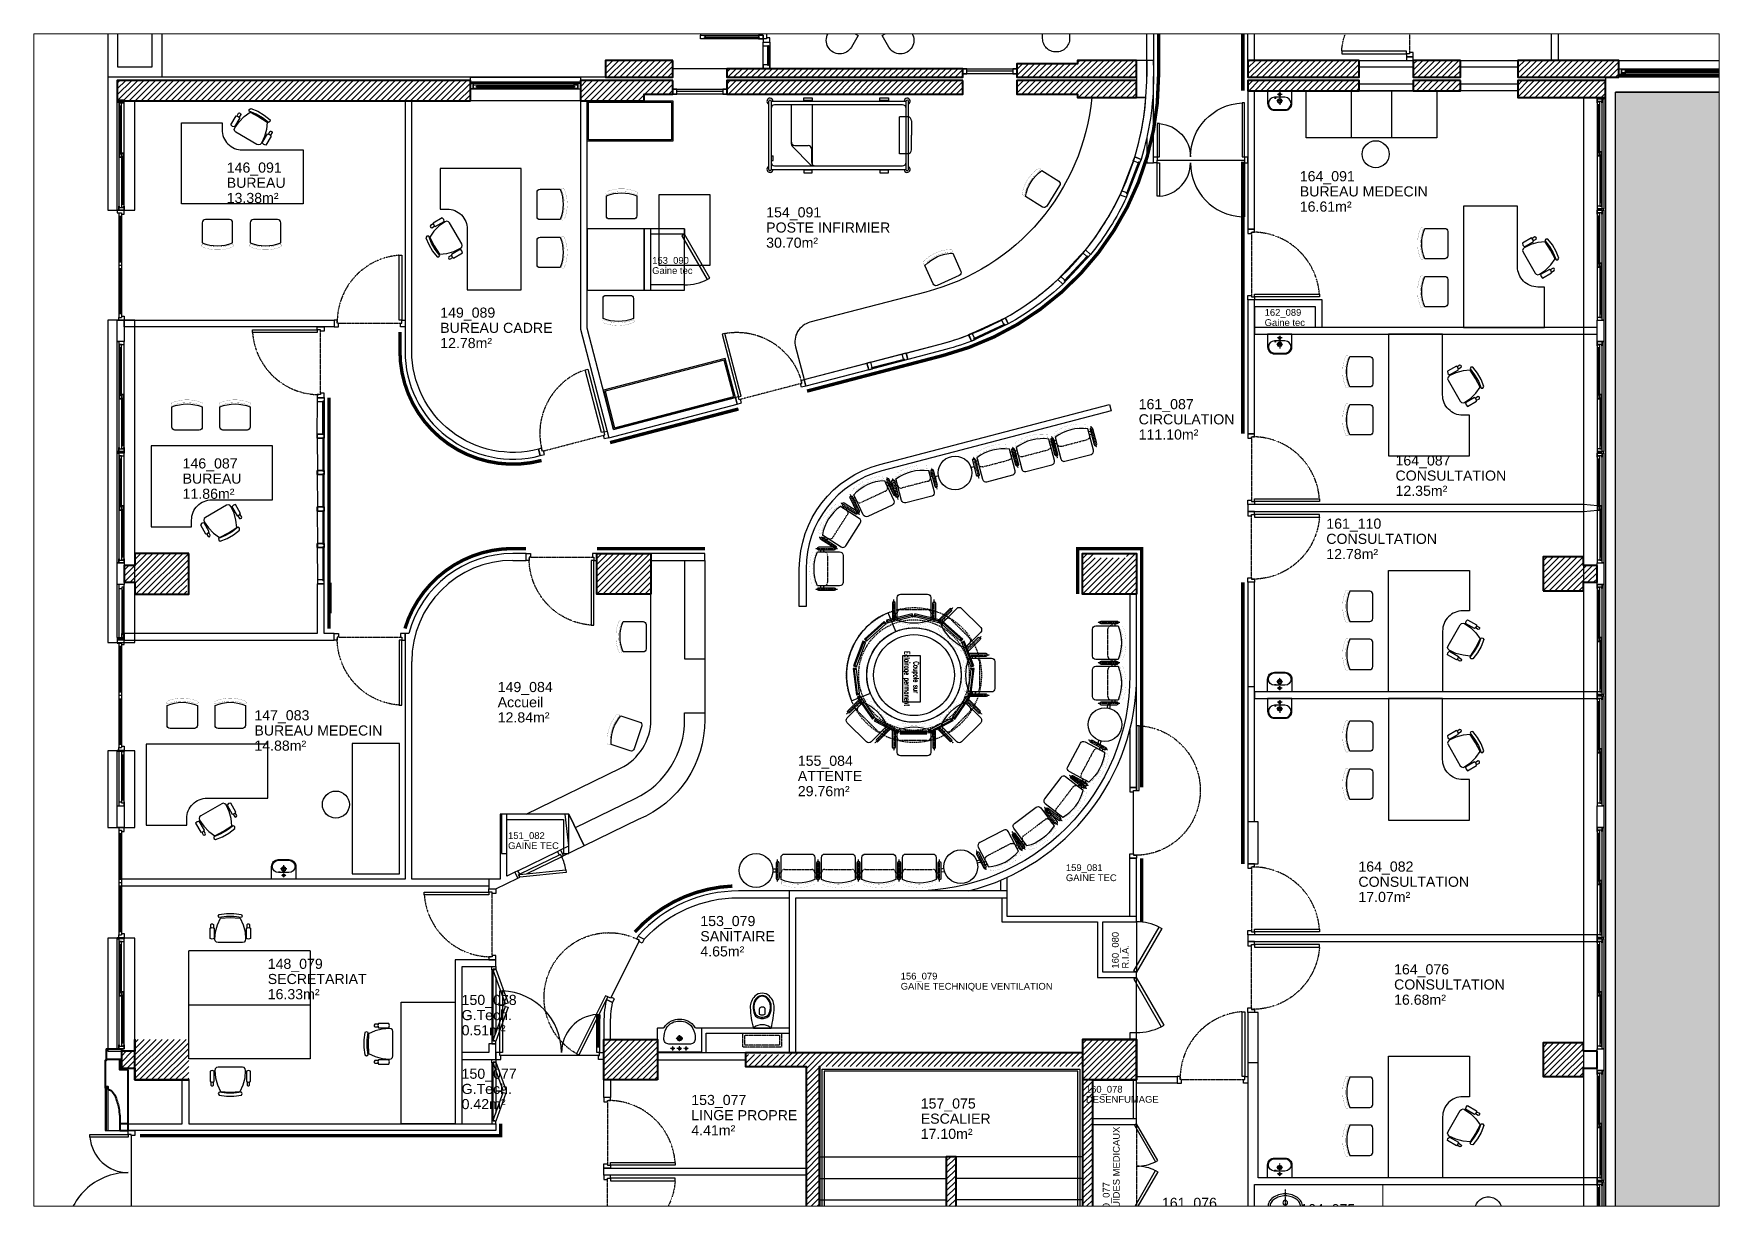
# Paper-space layout 'ascenseur' of a CAD drawing. Header units: metres, sheet in millimetres. Extents: x 3 to 411, y 2 to 285.
# The model-space entities are those that its viewports show. They can reach past a viewport. Long polylines and large blocks are cut down to what shows.
import ezdxf
from ezdxf.enums import TextEntityAlignment as Align

# ---------------------------------------------------------------- set-up
doc = ezdxf.new("R2010")
doc.units = ezdxf.units.M
doc.header["$LTSCALE"] = 0.8
doc.header["$MEASUREMENT"] = 0
for name, pattern in [('AXES', [2, 1.25, -0.25, 0.25, -0.25]), ('AXES2', [1.125, 0.75, -0.125, 0.125, -0.125]), ('CACHE', [9.525, 6.35, -3.175]), ('CACHE2', [0.1875, 0.125, -0.0625]), ('CACHÉ', [0.25, 0.125, -0.125]), ('CENTER', [2, 1.25, -0.25, 0.25, -0.25]), ('CONTINU', [0])]:
    doc.linetypes.add(name, pattern=pattern)
doc.layers.get('0').update_dxf_attribs({"linetype": 'CONTINUOUS'})
for name, color, linetype in [('0_Fmult', 7, 'CONTINUOUS'), ('A-EQTE-SANITAIRE', 5, 'CONTINUOUS'), ('A_ACCÈS', 7, 'CONTINUOUS'), ('A_AGENC', 204, 'CONTINUOUS'), ('A_CHASS', 4, 'CONTINUOUS'), ('A_EQMP', 142, 'CONTINUOUS'), ('A_Etiqu_Gaine', 7, 'CONTINUOUS'), ('A_Etiqu_Gaine_ancien', 7, 'CONTINUOUS'), ('A_Etiqu_Gaine_code', 7, 'CONTINUOUS'), ('A_Etiqu_Local', 7, 'CONTINUOUS'), ('A_HACH_STRUC', 7, 'CONTINUOUS'), ('A_MURS_CLOI', 7, 'CONTINUOUS'), ('A_PORT', 7, 'CONTINUOUS'), ('A_VEGETATION', 3, 'CONTINUOUS'), ('ARchi-Murs porteurs', 7, 'CONTINUOUS'), ('EQuipement-main courante', 181, 'CONTINUOUS'), ('P-FENETRE', 5, 'CONTINUOUS'), ('P-PORTE', 5, 'CONTINUOUS'), ('P-PROJECTION', 7, 'CACHE'), ('P-vue1', 12, 'CONTINUOUS'), ('R-élec PRO', 170, 'CONTINUOUS'), ('Terrasse', 7, 'CONTINUOUS')]:
    doc.layers.add(name, color=color, linetype=linetype)
doc.layers.add('A_MURS_STRU', color=7, linetype='CONTINUOUS', lineweight=40)
doc.layers.add('A_SANI', color=5, linetype='CONTINU', lineweight=0)
doc.styles.add('Attribut', font='arial.ttf')
doc.styles.add('ROMAND', font='romand', dxfattribs={"oblique": 15, "height": 0.3})

# ---------------------------------------------------------------- blocks, each defined once
blk = doc.blocks.new('POR-90D')
at = {"color": 0, "linetype": 'ByBlock'}
blk.add_line((-98.5, 5.5), (-6.5, 5.5), dxfattribs=at)
for points in [[(-8.5, 10), (-8.5, 106), (-4.5, 106), (-4.5, 10)], [(-98.5, 0), (-98.5, 5.5), (-100.5, 5.5), (-100.5, 10), (-105, 10), (-105, 0)], [(-6.5, 0), (-6.5, 5.5), (-4.5, 5.5), (-4.5, 10), (0, 10), (0, 0)]]:
    blk.add_lwpolyline(points, close=True)
blk.add_arc((-1.3, 7.1), 99.2, 94.1611, 180.0367, dxfattribs=at)
blk = doc.blocks.new('POR-140T')
at = {"color": 0}
blk.add_line((152.5, 5.5), (7.5, 5.5), dxfattribs=at)
for points in [[(10, 101.5), (10, 10), (6, 10), (6, 101.5)], [(150, 10), (150, 66.5), (154, 66.5), (154, 10)], [(7.5, 0), (7.5, 5.5), (6, 5.5), (6, 10), (0, 10), (0, 0)], [(152.5, 0), (152.5, 5.5), (154, 5.5), (154, 10), (160, 10), (160, 0)]]:
    blk.add_lwpolyline(points, close=True)
blk.add_lwpolyline([(150, 66.5, 0.391403), (97.5, 10, 0.400855), (10, 101.5)], format="xyb", dxfattribs=at)
blk = doc.blocks.new('POR-90180d')
at = {"color": 0}
blk.add_line((-99.5, 5.5), (-6.5, 5.5), dxfattribs=at)
for points in [[(-98.5, 0), (-98.5, 5.5), (-100.5, 5.5), (-100.5, 10), (-105, 10), (-105, 0)], [(-6.5, 0), (-6.5, 5.5), (-4.5, 5.5), (-4.5, 10), (0, 10), (0, 0)], [(-4.5, 14), (91.5, 14), (91.5, 10), (-4.5, 10)]]:
    blk.add_lwpolyline(points, close=True)
at = {"color": 0, "linetype": 'ByBlock'}
blk.add_arc((-4.4, 8.3), 96.1, 3.4084, 180.7675, dxfattribs=at)
blk = doc.blocks.new('wcKEO2441p')
at = {"layer": 'A-EQTE-SANITAIRE', "linetype": 'CACHE2'}
for points in [[(-28, 28.8), (-7, 28.8), (-7, -28.8), (-28, -28.8)], [(-25, 25.8), (-10, 25.8), (-10, -25.8), (-25, -25.8)]]:
    blk.add_lwpolyline(points, close=True, dxfattribs=at)
at = {"layer": 'A-EQTE-SANITAIRE'}
for points in [[(47.6, -10.9, 0.196315), (52, 0, 0.196315), (47.6, 10.8, 0.20619), (30.7, 17.7, 0.059274), (0, 13.1), (0, -13.1, 0.059274), (30.7, -17.7, 0.20619)], [(48.4, 0, 0.196315), (45.2, 8, 0.194716), (32.4, 13.5, 0.100159), (20.8, 11.5, 0.190957), (16.1, 7.1, 0.111183), (14.5, 0, 0.111183), (16.1, -7.1, 0.190957), (20.8, -11.5, 0.100159), (32.4, -13.5, 0.194716), (45.2, -8, 0.196315)], [(47.4, 0, 0.196315), (44.4, 7.2, 0.194716), (32.8, 12.3, 0.100159), (22.3, 10.4, 0.190957), (18, 6.4, 0.111183), (16.5, 0, 0.111183), (18, -6.4, 0.190957), (22.3, -10.4, 0.100159), (32.8, -12.3, 0.194716), (44.4, -7.2, 0.196315)], [(31.4, 0, 0.165079), (30.3, 3.3, 0.233189), (27.8, 4.6), (21.7, 4.6, 0.298217), (20.8, 4, 0.103244), (20, 0, 0.103244), (20.8, -4, 0.298217), (21.7, -4.6), (27.8, -4.6, 0.233189), (30.3, -3.3, 0.165079)]]:
    blk.add_lwpolyline(points, format="xyb", close=True, dxfattribs=at)
blk.add_arc((-13.7, 0), 19, 321.0392, 38.9608, dxfattribs=at)
blk = doc.blocks.new('LA-PRIp1202')
at = {"layer": 'A-EQTE-SANITAIRE'}
blk.add_line((32.4, -1.4), (-32.5, -1.4), dxfattribs=at)
at = {"layer": 'A-EQTE-SANITAIRE', "linetype": 'CENTER'}
for p, q in [((-13.2, -6.6), (-5.9, -6.6)), ((-9.9, -3.4), (-9.9, -10.2)), ((-4.7, -21.5), (5.6, -21.5)), ((-3.3, -6.5), (4, -6.5)), ((0, -3.3), (0, -10)), ((0, -16.9), (0, -26.6)), ((6.8, -6.6), (14, -6.6)), ((10.1, -3.4), (10.1, -10.2))]:
    blk.add_line(p, q, dxfattribs=at)
at = {"layer": 'A-EQTE-SANITAIRE', "flags": 128}
for points in [[(0, -50, -0.115914), (-12.1, -47.7, -0.128629), (-22.8, -37.8, 0.219026), (-23.9, -37.4), (-31.9, -37.4, -0.414214), (-32.5, -36.8), (-32.5, -0.3, -0.414214), (-32.2, 0), (0, 0), (32.2, 0, -0.414214), (32.5, -0.3), (32.5, -36.8, -0.414214), (31.9, -37.4), (23.9, -37.4, 0.219026), (22.8, -37.8, -0.128629), (12.1, -47.7, -0.115914)], [(0, -47.3, -0.110863), (-11.1, -44.8, -0.157188), (-19.8, -36.3, -0.123361), (-23.2, -21.2, -0.177945), (-21.3, -15.7, -0.218594), (-16, -13.1), (0, -13.1), (16, -13.1, -0.218594), (21.3, -15.7, -0.177945), (23.2, -21.2, -0.123361), (19.8, -36.3, -0.157188), (11.1, -44.8, -0.110863)]]:
    blk.add_lwpolyline(points, format="xyb", close=True, dxfattribs=at)
at = {"layer": 'A-EQTE-SANITAIRE'}
for centre, radius in [((-9.9, -6.6), 1.5), ((0, -21.5), 3.48), ((0, -21.5), 2.19), ((0, -6.5), 1.82), ((10.1, -6.6), 1.5)]:
    blk.add_circle(centre, radius, dxfattribs=at)
blk = doc.blocks.new('FAU-60')
for points in [[(-16.5, -6.3), (-5.5, -4.8), (5.5, -4.8), (16.5, -6.3), (17.8, -4), (16.5, -1.6), (5.5, 0), (-5.5, 0), (-16.5, -1.6), (-17.8, -4)], [(-23.9, -37.2), (-23.9, -21.8), (-27, -20.9), (-30.1, -21.8), (-30.1, -37.2), (-27, -38.1)], [(20.3, -42.4), (22.1, -40.6), (22.7, -38.2), (21.7, -27.3), (19, -16.8), (14.5, -6.9), (-0.1, -6.3), (-14.7, -6.9), (-19.2, -16.8), (-21.9, -27.3), (-22.8, -38.2), (-22.2, -40.6), (-20.5, -42.4), (-18.1, -43), (17.9, -43)], [(29.9, -37.2), (29.9, -21.8), (26.8, -20.9), (23.7, -21.8), (23.7, -37.2), (26.8, -38.1)]]:
    blk.add_lwpolyline(points, close=True)
for points in [[(-25.1, -21.2), (-25.1, -16.5), (-26.2, -15.5), (-27.7, -15.4), (-28.8, -16.5), (-28.8, -21.2)], [(28.7, -21.2), (28.7, -16.5), (27.6, -15.5), (26.1, -15.4), (25, -16.5), (25, -21.2)], [(29.9, -21.8), (26.8, -20.9)]]:
    blk.add_lwpolyline(points)
blk = doc.blocks.new('BU-180g')
blk.add_lwpolyline([(70, 80), (-20, 80), (-20, 0), (160, 0), (160, 120), (100, 120), (100, 110, -0.414214)], format="xyb", close=True)
at = {"rotation": 30.00941236793711}
blk.add_blockref('FAU-60', (42.4, 134.4), dxfattribs=at)
blk = doc.blocks.new('SIEG-45')
at = {"const_width": 0.2}
blk.add_lwpolyline([(-22.3, -8.6, -0.197611), (22.3, -8.6, 0.668153), (22.3, -4.4, 0.198931), (-22.3, -4.4, 0.668153)], format="xyb", close=True, dxfattribs=at)
blk.add_lwpolyline([(-22.5, -10.6, -0.2), (22.5, -10.6), (22.5, -40.3, -0.414214), (18, -44.8), (-18, -44.8, -0.414214), (-22.5, -40.3)], format="xyb", close=True)
blk = doc.blocks.new('VASQUE')
at = {"layer": 'A-EQTE-SANITAIRE', "linetype": 'AXES2'}
blk.add_line((0, 6.4), (0, -44.1), dxfattribs=at)
at = {"layer": 'A-EQTE-SANITAIRE'}
blk.add_circle((0, -13.2), 3.39, dxfattribs=at)
for major_axis, ratio in [((-25.7, 0), 0.737674), ((-22.7, 0), 0.703008)]:
    blk.add_ellipse((0, -19), major_axis=major_axis, ratio=ratio, dxfattribs=at)
blk = doc.blocks.new('TAB-6PLR')
for points in [[(-17.7, 70.6), (-52.3, 50.6), (-62.3, 67.9, -1), (-27.7, 87.9)], [(52.3, 50.6), (17.7, 70.6), (27.7, 87.9, -1), (62.3, 67.9)], [(-70, 20), (-70, -20), (-90, -20, -1), (-90, 20)], [(70, -20), (70, 20), (90, 20, -1), (90, -20)], [(-52.3, -50.6), (-17.7, -70.6), (-27.7, -87.9, -1), (-62.3, -67.9)], [(17.7, -70.6), (52.3, -50.6), (62.3, -67.9, -1), (27.7, -87.9)]]:
    blk.add_lwpolyline(points, format="xyb", close=True)
blk.add_circle((0, 0), 65)
blk = doc.blocks.new('LITHOPLAN')
for p, q in [((0.505, 2.07), (-0.505, 2.07)), ((0.505, 2.035), (-0.505, 2.035)), ((-0.505, 0.035), (-0.505, 2.035)), ((-0.276, 2.07), (-0.276, 1.938)), ((-0.216, 2.118), (0, 2.118)), ((0.216, 2.118), (0, 2.118)), ((0.276, 2.07), (0.276, 1.938)), ((0.505, 0.035), (0.505, 2.035)), ((-0.45, 1.985), (-0.45, 0.085)), ((0.276, 1.938), (-0.276, 1.938)), ((0.45, 0.085), (0.45, 1.985)), ((-0.45, 0.643), (0.45, 0.643)), ((0.15, 0.385), (0.15, 0.585)), ((0.165, 0.35), (0.435, 0.62)), ((0.2, 0.635), (0.4, 0.635)), ((0.129, 0.335), (-0.45, 0.335)), ((-0.505, 0.035), (0.505, 0.035)), ((0.505, 0), (-0.505, 0)), ((0.302, 0.035), (0.302, 0.067)), ((0.374, 0.067), (0.302, 0.067)), ((0.374, 0.035), (0.374, 0.067))]:
    blk.add_line(p, q)
for points in [[(-0.555, 1.649), (-0.555, 1.774), (-0.515, 1.774), (-0.515, 1.649)], [(0.555, 1.649), (0.555, 1.774), (0.515, 1.774), (0.515, 1.649)], [(-0.555, 0.518), (-0.555, 0.643), (-0.515, 0.643), (-0.515, 0.518)], [(0.555, 0.518), (0.555, 0.643), (0.515, 0.643), (0.515, 0.518)]]:
    blk.add_lwpolyline(points, close=True)
for centre, radius, start, end in [((-0.505, 2.052), 0.0444, 23.2142, 270), ((-0.505, 2.052), 0.0175, 90, 270), ((-0.4, 1.985), 0.05, 90, 180), ((-0.206, 2.044), 0.0751, 97.601, 159.5647), ((0.206, 2.044), 0.0751, 20.4353, 82.399), ((0.4, 1.985), 0.05, 0, 90), ((0.505, 2.052), 0.0444, 270, 156.7858), ((0.505, 2.052), 0.0175, 270, 90), ((0.2, 0.585), 0.05, 90, 180), ((0.4, 0.685), 0.05, 270, 0), ((0.4, 0.656), 0.05, 315, 0), ((0.1, 0.385), 0.05, 270, 0), ((0.129, 0.385), 0.05, 270, 315), ((-0.505, 0.017), 0.0444, 90, 336.7858), ((-0.505, 0.017), 0.0175, 90, 270), ((-0.4, 0.085), 0.05, 180, 270), ((0.4, 0.085), 0.05, 270, 0), ((0.505, 0.017), 0.0444, 203.2142, 90), ((0.505, 0.017), 0.0175, 270, 90)]:
    blk.add_arc(centre, radius, start, end)
blk = doc.blocks.new('1310-fenocb')
at = {"color": 0}
for points in [[(0, 0.1), (1.63, 0.1), (1.63, 0.075), (0, 0.075)], [(0, 0), (1.63, 0), (1.63, 0.075), (0, 0.075)], [(0.04, 0.055), (1.59, 0.055), (1.59, 0.005), (0.04, 0.005)]]:
    blk.add_lwpolyline(points, close=True, dxfattribs=at)
for points in [[(0.04, 0.075), (0.04, 0.075), (0.04, 0.075), (0.04, 0), (0.04, 0), (0.04, 0), (0, 0), (0, 0.075)], [(0.1, 0.005), (0.04, 0.005), (0.04, 0.055), (0.1, 0.055), (0.1, 0.035), (0.09, 0.035), (0.09, 0.025), (0.1, 0.025)], [(0.09, 0.035), (1.54, 0.035), (1.54, 0.025), (0.09, 0.025)], [(1.53, 0.005), (1.59, 0.005), (1.59, 0.055), (1.53, 0.055), (1.53, 0.035), (1.54, 0.035), (1.54, 0.025), (1.53, 0.025)], [(1.59, 0.075), (1.59, 0.075), (1.59, 0.075), (1.59, 0), (1.59, 0), (1.59, 0), (1.63, 0), (1.63, 0.075)]]:
    blk.add_lwpolyline(points, close=True)
blk = doc.blocks.new('P-RÉGLET')
for points in [[(0, -32.5), (2.5, -32.5), (2.5, 32.5), (0, 32.5)], [(2.5, 31), (7.5, 31), (7.5, 32.5), (2.5, 32.5)], [(3, 30.5), (7, 30.5), (7, 30), (3, 30)], [(3, 30), (7, 30), (7, -30), (3, -30)], [(4.5, 31), (5.5, 31), (5.5, 30.5), (4.5, 30.5)], [(2.5, -31), (7.5, -31), (7.5, -32.5), (2.5, -32.5)], [(3, -30.5), (7, -30.5), (7, -30), (3, -30)], [(4.5, -31), (5.5, -31), (5.5, -30.5), (4.5, -30.5)]]:
    blk.add_lwpolyline(points, close=True)
blk = doc.blocks.new('PO-SPEC3')
blk.add_lwpolyline([(-34.2, -5), (-34.2, -31.6), (34.2, -31.6), (34.2, -5)], close=True)
at = {"style": 'ROMAND', "width": 0.6}
for tag, p in [('SPECIF', (-0.2, -28.7)), ('TYPE', (-0.2, -15.1))]:
    blk.add_attdef(tag, text='', height=8, dxfattribs=at).set_placement(p, align=Align.CENTER)
blk = doc.blocks.new('1310-fencoul')
at = {"color": 0}
for points in [[(0, 0.1), (1.63, 0.1), (1.63, 0.075), (0, 0.075)], [(0, 0), (1.63, 0), (1.63, 0.075), (0, 0.075)], [(0.04, 0.035), (0.845, 0.035), (0.845, 0.005), (0.04, 0.005)], [(1.59, 0.07), (0.785, 0.07), (0.785, 0.04), (1.59, 0.04)]]:
    blk.add_lwpolyline(points, close=True, dxfattribs=at)
for points in [[(0.06, 0.075), (0.06, 0.07), (0.04, 0.07), (0.04, 0.005), (0.06, 0.005), (0.06, 0), (0, 0), (0, 0.075)], [(0.1, 0.005), (0.04, 0.005), (0.04, 0.035), (0.1, 0.035), (0.1, 0.025), (0.09, 0.025), (0.09, 0.015), (0.1, 0.015)], [(0.09, 0.025), (0.795, 0.025), (0.795, 0.015), (0.09, 0.015)], [(0.845, 0.04), (0.785, 0.04), (0.785, 0.07), (0.845, 0.07), (0.845, 0.06), (0.835, 0.06), (0.835, 0.05), (0.845, 0.05)], [(0.785, 0.005), (0.845, 0.005), (0.845, 0.035), (0.785, 0.035), (0.785, 0.025), (0.795, 0.025), (0.795, 0.015), (0.785, 0.015)], [(1.54, 0.06), (0.835, 0.06), (0.835, 0.05), (1.54, 0.05)], [(1.53, 0.04), (1.59, 0.04), (1.59, 0.07), (1.53, 0.07), (1.53, 0.06), (1.54, 0.06), (1.54, 0.05), (1.53, 0.05)], [(1.57, 0.075), (1.57, 0.07), (1.59, 0.07), (1.59, 0.005), (1.57, 0.005), (1.57, 0), (1.63, 0), (1.63, 0.075)]]:
    blk.add_lwpolyline(points, close=True)
blk = doc.blocks.new('A$C35AF5110')
at = {"layer": 'P-FENETRE'}
for points in [[(0, 0.16), (0, -0.16), (-0.1, -0.16), (-0.1, 0.16)], [(0, -1.81), (0, -1.79), (-0.1, -1.79), (-0.1, -1.81)]]:
    blk.add_lwpolyline(points, close=True, dxfattribs=at)
at = {"layer": 'P-FENETRE', "color": 7, "rotation": 90}
for p in [(0, -1.79), (0, -3.44)]:
    blk.add_blockref('1310-fencoul', p, dxfattribs=at)
blk = doc.blocks.new('CHASSIS')
at = {"color": 0}
blk.add_lwpolyline([(-0.227, 0.197), (0.212, -0.213), (0.144, -0.286), (-0.295, 0.124)], close=True, dxfattribs=at)
for points in [[(-0.251, 0.083), (-0.295, 0.124), (-0.227, 0.197), (-0.183, 0.156), (-0.19, 0.149), (-0.197, 0.155), (-0.204, 0.148), (-0.196, 0.141)], [(-0.197, 0.155), (0.169, -0.186), (0.162, -0.193), (-0.204, 0.148)], [(0.1, -0.245), (0.144, -0.286), (0.212, -0.213), (0.168, -0.172), (0.161, -0.179), (0.169, -0.186), (0.162, -0.193), (0.154, -0.186)]]:
    blk.add_lwpolyline(points, close=True)
blk = doc.blocks.new('LM-p1016')
at = {"layer": 'A-EQTE-SANITAIRE', "linetype": 'CENTER'}
for p, q in [((13.4, -15.1), (22.7, -15.1)), ((14.2, -5.5), (21.8, -5.5)), ((18, -2.3), (18, -8.6)), ((18, -10.4), (18, -20.9))]:
    blk.add_line(p, q, dxfattribs=at)
at = {"layer": 'A-EQTE-SANITAIRE', "flags": 128}
for points in [[(0, -19), (0, 0), (36, 0), (36, -19, -0.415498), (26, -29), (10, -29, -0.414214)], [(10.3, -28, -1), (10.3, -9.8), (25.8, -9.8, -1), (25.8, -28)]]:
    blk.add_lwpolyline(points, format="xyb", close=True, dxfattribs=at)
at = {"layer": 'A-EQTE-SANITAIRE', "linetype": 'Continuous', "lineweight": 0}
for radius in [3.4, 2.3]:
    blk.add_circle((18, -15.1), radius, dxfattribs=at)
at = {"layer": 'A-EQTE-SANITAIRE'}
blk.add_circle((18, -5.5), 1.77, dxfattribs=at)
blk.add_ellipse((24.5, -10.7), major_axis=(1.3, 0), ratio=0.254718, start_param=0, end_param=6.28318, dxfattribs=at)
blk = doc.blocks.new('SIEG-60')
at = {"color": 7, "linetype": 'AXES'}
for p, q in [((-30, -9.2), (-30, -41.8)), ((30, -9.2), (30, -41.8))]:
    blk.add_line(p, q, dxfattribs=at)
at = {"const_width": 0.1}
blk.add_lwpolyline([(-24.8, -4.9, -0.198931), (24.8, -4.9), (24.8, -9.5, 0.197611), (-24.8, -9.5)], format="xyb", close=True, dxfattribs=at)
for points in [[(-32, -13.8, -1.066865), (-28, -13.8), (-28, -36.8, -1), (-32, -36.8)], [(-25, -11.8, -0.2), (25, -11.8), (25, -44.8, -0.414214), (20, -49.8), (-20, -49.8, -0.414214), (-25, -44.8)], [(32, -13.8, 1.066865), (28, -13.8), (28, -36.8, 1), (32, -36.8)]]:
    blk.add_lwpolyline(points, format="xyb", close=True)
for points in [[(-28, -16.2), (-28, -21.2), (-25, -21.2), (-25, -16.2)], [(25, -16.2), (25, -21.2), (28, -21.2), (28, -16.2)]]:
    blk.add_lwpolyline(points, close=True)
at = {"color": 7, "linetype": 'CACHE'}
blk.add_lwpolyline([(25, -11.8), (25, -22, -0.414214), (20, -27), (-20, -27, -0.414214), (-25, -22), (-25, -11.8, -0.2)], format="xyb", dxfattribs=at)
blk = doc.blocks.new('PV-150T')
at = {"color": 0, "linetype": 'ByBlock'}
blk.add_line((163.5, 5), (6.5, 5), dxfattribs=at)
at = {"color": 0}
for points in [[(10, 103), (10, 10), (5, 10), (5, 103)], [(160, 10), (160, 77), (165, 77), (165, 10)]]:
    blk.add_lwpolyline(points, close=True, dxfattribs=at)
for points in [[(7, 97), (7, 96), (5, 96), (5, 103), (10, 103), (10, 96), (8, 96), (8, 97)], [(8, 97), (8, 16), (7, 16), (7, 97)], [(163, 71), (163, 70), (165, 70), (165, 77), (160, 77), (160, 70), (162, 70), (162, 71)], [(162, 16), (162, 71), (163, 71), (163, 16)], [(6.5, 0), (6.5, 5), (5, 5), (5, 10), (0, 10), (0, 0)], [(7, 16), (7, 17), (5, 17), (5, 10), (10, 10), (10, 17), (8, 17), (8, 16)], [(163, 16), (163, 17), (165, 17), (165, 10), (160, 10), (160, 17), (162, 17), (162, 16)], [(163.5, 0), (163.5, 5), (165, 5), (165, 10), (170, 10), (170, 0)]]:
    blk.add_lwpolyline(points, close=True)
at = {"color": 0, "linetype": 'ByBlock'}
blk.add_lwpolyline([(160, 76.8, 0.392161), (98, 10, 0.398545), (10, 102.9)], format="xyb", dxfattribs=at)
blk = doc.blocks.new('A_Etiqu_Local')
at = {"style": 'Attribut', "flags": 1}
for tag, p in [('CODE_HOPITAL', (-0.446, 1.632)), ('CODE_SITE', (-0.446, 1.407)), ('CODE_BATIMENT', (-0.446, 1.182)), ('CODE_SECTEUR', (-0.446, 0.957)), ('CODE_ETAGE', (-0.446, 0.732)), ('NOM_NORMALISE', (-0.446, -0.843)), ('SECTEUR_ACTIVITE', (-0.446, -1.068)), ('SOUS_SECTEUR_ACTIVITE', (-0.446, -1.293)), ('VOLUME', (-0.446, -1.518)), ('SERVICE', (-0.446, -1.743)), ('CODE_UG', (-0.446, -1.968)), ('CODE_UA', (-0.446, -2.193)), ('CODE_POLE', (-0.446, -2.418)), ('OCCUPANT_EXTERNE', (-0.446, -2.643)), ('DISPONIBILITE', (-0.446, -2.868)), ('ACCES_HANDICAPES', (-0.446, -3.093)), ('NATURE_SOL', (-0.446, -3.318)), ('RISQUE_LABORATOIRE', (-0.446, -3.543)), ('AMIANTE', (-0.446, -3.768))]:
    blk.add_attdef(tag, p, '', height=0.15, dxfattribs=at)
at = {"layer": 'A_Etiqu_Local', "style": 'Attribut'}
for tag, p in [('CODE_PIECE', (-0.446, 0.282)), ('NOM_USAGE', (-0.446, 0.057)), ('SURFACE', (-0.446, -0.168))]:
    blk.add_attdef(tag, p, '', height=0.15, dxfattribs=at)
blk = doc.blocks.new('A_Etiqu_Gaine')
at = {"style": 'Attribut', "flags": 1}
for tag, p in [('CODE_HOPITAL', (-0.432, 0.865)), ('CODE_SITE', (-0.432, 0.715)), ('CODE_BATIMENT', (-0.432, 0.565)), ('CODE_SECTEUR', (-0.432, 0.415)), ('CODE_ETAGE', (-0.432, 0.265)), ('NOM_NORMALISE', (-0.432, -0.335)), ('SECTEUR_ACTIVITE', (-0.432, -0.485)), ('SOUS_SECTEUR_ACTIVITE', (-0.432, -0.635)), ('SURFACE', (-0.432, -0.785)), ('CODE_UG', (-0.432, -0.935)), ('CODE_POLE', (-0.432, -1.085)), ('AMIANTE', (-0.432, -1.235))]:
    blk.add_attdef(tag, p, '', height=0.1, dxfattribs=at)
at = {"layer": 'A_Etiqu_Gaine', "style": 'Attribut'}
blk.add_attdef('NOM_USAGE', (-0.432, -0.185), '', height=0.1, dxfattribs=at)
at = {"layer": 'A_Etiqu_Gaine_ancien', "style": 'Attribut'}
blk.add_attdef('CODE_PIECE_ANCIEN', (-0.432, 0.115), '', height=0.1, dxfattribs=at)
at = {"layer": 'A_Etiqu_Gaine_code', "style": 'Attribut'}
blk.add_attdef('CODE_PIECE', (-0.432, -0.035), '', height=0.1, dxfattribs=at)

msp = doc.modelspace()

# ---------------------------------------------------------------- hatches: boundary and pattern name
at = {"layer": 'A_HACH_STRUC'}
h = msp.add_hatch(dxfattribs=at)
h.set_pattern_fill('ANSI31', color=8, scale=0.5, angle=359.76959, style=0)
h.paths.add_polyline_path([(153.016, 93.159), (152.016, 93.159), (152.016, 92.909), (153.016, 92.909)])
h.paths.add_polyline_path([(152.591, 92.659), (153.016, 92.659), (153.016, 92.734), (153.016, 92.859), (151.646, 92.859), (151.646, 92.559), (151.746, 92.559), (152.591, 92.559)])
h = msp.add_hatch(dxfattribs=at)
h.set_pattern_fill('ANSI31', color=8, scale=0.5, angle=359.76959, style=0)
h.paths.add_polyline_path([(157.316, 92.859), (153.816, 92.859), (153.816, 92.659), (157.316, 92.659)])
h.paths.add_polyline_path([(157.316, 93.034), (153.816, 93.034), (153.816, 92.909), (157.316, 92.909)])
h.paths.add_polyline_path([(159.891, 92.859), (158.116, 92.859), (158.116, 92.659), (159.016, 92.659), (159.016, 92.609), (159.891, 92.609)])
h.paths.add_polyline_path([(159.891, 93.159), (159.016, 93.159), (159.016, 93.109), (158.116, 93.109), (158.116, 92.909), (159.016, 92.909), (159.891, 92.909)])
h = msp.add_hatch(dxfattribs=at)
h.set_pattern_fill('ANSI31', color=8, scale=0.5, angle=359.7696, style=0)
h.set_pattern_definition([(44.7696, (161.541204, 92.609484), (-0.0440161, 0.04437154), [])])
h.paths.add_polyline_path([(163.191, 93.109), (163.191, 93.159), (161.541, 93.159), (161.541, 92.909), (163.191, 92.909)])
h.paths.add_polyline_path([(163.191, 92.809), (163.191, 92.859), (161.541, 92.859), (161.541, 92.709), (161.641, 92.709), (163.191, 92.709)])
h.paths.add_polyline_path([(164.691, 93.109), (164.691, 93.159), (163.991, 93.159), (163.991, 93.059), (163.991, 92.909), (164.691, 92.909)])
h.paths.add_polyline_path([(164.691, 92.809), (164.691, 92.859), (163.991, 92.859), (163.991, 92.709), (164.341, 92.709), (164.691, 92.709)])
h.paths.add_polyline_path([(167.041, 93.159), (165.541, 93.159), (165.541, 93.059), (165.541, 92.909), (167.041, 92.909)])
h.paths.add_polyline_path([(166.841, 92.859), (165.541, 92.859), (165.541, 92.609), (166.841, 92.609)])
h = msp.add_hatch(dxfattribs=at)
h.set_pattern_fill('ANSI31', color=8, scale=0.5, angle=359.7696, style=0)
h.set_pattern_definition([(44.7696, (144.78121, 92.559484), (-0.0440161, 0.04437154), [])])
h.paths.add_polyline_path([(150.016, 92.859), (144.781, 92.859), (144.781, 92.559), (144.881, 92.559), (145.041, 92.559), (150.016, 92.559)])
h = msp.add_hatch(dxfattribs=at)
h.set_pattern_fill('ANSI31', color=8, scale=0.5, angle=359.7696, style=0)
h.set_pattern_definition([(44.7696, (144.88119, 85.24949), (-0.044016, 0.0443715), [])])
h.paths.add_polyline_path([(145.841, 85.849), (145.041, 85.849), (145.041, 85.249), (145.81, 85.249), (145.81, 85.417), (145.841, 85.417)])
h.paths.add_polyline_path([(145.041, 85.674), (144.881, 85.674), (144.881, 85.425), (145.041, 85.425)])
h = msp.add_hatch(dxfattribs=at)
h.set_pattern_fill('ANSI31', color=8, scale=0.5, angle=359.7696, style=0)
h.set_pattern_definition([(44.7696, (151.891204, 85.24946), (-0.044016, 0.0443715), [])])
h.paths.add_polyline_path([(152.691, 85.749), (152.691, 85.849), (151.891, 85.849), (151.891, 85.249), (152.691, 85.249)])
h = msp.add_hatch(dxfattribs=at)
h.set_pattern_fill('ANSI31', color=8, scale=0.5, angle=359.7696, style=0)
h.set_pattern_definition([(44.7696, (159.091216, 85.24946), (-0.044016, 0.0443715), [])])
h.paths.add_polyline_path([(159.891, 85.849), (159.74, 85.849), (159.74, 85.787), (159.24, 85.787), (159.24, 85.849), (159.091, 85.849), (159.091, 85.249), (159.891, 85.249)])
h = msp.add_hatch(dxfattribs=at)
h.set_pattern_fill('ANSI31', color=8, scale=0.5, angle=359.7696, style=0)
h.set_pattern_definition([(44.7696, (165.9162, 85.29948), (-0.044016, 0.0443715), [])])
h.paths.add_polyline_path([(166.516, 85.799), (165.916, 85.799), (165.916, 85.299), (166.516, 85.299)])
h.paths.add_polyline_path([(166.716, 85.674), (166.516, 85.674), (166.516, 85.424), (166.716, 85.424)])
h = msp.add_hatch(dxfattribs=at)
h.set_pattern_fill('ANSI31', color=8, scale=0.5, angle=359.7696, style=0)
h.set_pattern_definition([(44.7696, (144.841396, 78.04949), (-0.0440161, 0.04437154), [])])
h.paths.add_polyline_path([(152.791, 78.649), (151.991, 78.649), (151.991, 78.049), (152.091, 78.049), (152.791, 78.049)])
h.paths.add_polyline_path([(145.841, 78.649), (145.041, 78.649), (145.041, 78.474), (144.841, 78.474), (144.841, 78.35), (144.841, 78.225), (144.941, 78.225), (145.041, 78.225), (145.041, 78.049), (145.841, 78.049)])
h.paths.add_polyline_path([(166.516, 78.599), (165.916, 78.599), (165.916, 78.099), (166.516, 78.099)])
h = msp.add_hatch(dxfattribs=at)
h.set_pattern_fill('ANSI31', color=8, scale=0.5, angle=359.76959, style=0)
h.paths.add_polyline_path([(157.214, 76.91), (157.069, 76.91), (157.069, 73.71), (157.214, 73.71)], flags=17)
h.paths.add_polyline_path([(159.091, 78.449), (154.69, 78.449), (154.69, 78.425), (154.091, 78.425), (154.091, 78.349), (154.091, 78.249), (154.991, 78.249), (154.991, 71.049), (153.521, 71.049), (153.521, 70.849), (155.391, 70.849), (155.391, 71.049), (155.291, 71.049), (155.191, 71.049), (155.191, 78.249), (159.091, 78.249)])
h.paths.add_polyline_path([(159.891, 78.649), (159.091, 78.649), (159.091, 78.049), (159.241, 78.049), (159.891, 78.049), (159.891, 78.099)])
h.paths.add_polyline_path([(159.241, 77.39), (159.241, 77.47), (159.241, 78.049), (159.091, 78.049), (159.091, 75.635), (159.091, 71.449), (159.241, 71.449), (159.241, 75.242), (159.241, 75.949), (159.241, 76.029)])
h.paths.add_polyline_path([(158.361, 71.049), (156.991, 71.049), (156.991, 70.849), (158.361, 70.849)], flags=17)
h.paths.add_polyline_path([(152.817, 70.966), (153.948, 70.966), (153.948, 71.121), (152.817, 71.121)], flags=9)
h.paths.add_polyline_path([(159.113, 77.683), (160.244, 77.683), (160.244, 77.838), (159.113, 77.838)], flags=9)
h.paths.add_polyline_path([(159.107, 77.801), (159.715, 77.801), (159.715, 77.993), (159.107, 77.993)], flags=9)
at = {"layer": 'Terrasse', "linetype": 'Continuous'}
h = msp.add_hatch(dxfattribs=at)
h.set_pattern_fill('AR-SAND,_O', color=8, scale=0.5)
h.set_pattern_definition([(37.5, (144.6412, 45.7495), (-0.031497, 0.963412), [0, -0.76, 0, -0.85, 0, -0.8125]), (7.5, (144.6412, 45.7495), (0.884888, 1.411073), [0, -0.41, 0, -0.685, 0, -0.2625]), (327.5, (144.0262, 45.7495), (1.557071, 0.0028295), [0, -0.25, 0, -0.9, 0, -1.175]), (317.5, (144.0262, 45.7495), (1.503063, 0.438838), [0, -0.125, 0, -0.59, 0, -0.675])])
h.paths.add_polyline_path([(174.511, 117.9), (185.151, 117.9), (188.11, 117.536), (183.316, 78.49), (180.239, 78.868), (179.419, 72.186), (179.419, 67.599), (174.341, 67.599), (174.341, 74.996), (166.991, 74.996), (166.991, 92.689), (174.511, 92.689)])

# ---------------------------------------------------------------- linework, layer by layer
at = {"layer": 'A_ACCÈS', "color": 8, "linetype": 'Continuous'}
for p, q in [((155.191, 76.91), (157.069, 76.91)), ((159.091, 76.91), (157.214, 76.91)), ((155.191, 76.59), (157.069, 76.59)), ((159.091, 76.59), (157.214, 76.59)), ((155.191, 76.27), (157.069, 76.27)), ((159.091, 76.27), (157.214, 76.27))]:
    msp.add_line(p, q, dxfattribs=at)
msp.add_lwpolyline([(157.048, 71.119), (158.291, 71.119), (158.291, 71.362), (159.021, 71.362), (159.021, 78.179), (155.261, 78.179), (155.261, 71.849), (155.231, 71.849), (155.231, 78.209), (159.051, 78.209), (159.051, 71.332), (158.321, 71.332), (158.321, 71.089), (157.048, 71.089)], close=True, dxfattribs=at)
at = {"layer": 'A_AGENC', "color": 8}
for p, q in [((159.891, 80.393), (159.891, 79.645)), ((159.891, 78.75), (159.891, 79.565))]:
    msp.add_line(p, q, dxfattribs=at)
at = {"layer": 'A_AGENC', "color": 8, "linetype": 'Continuous'}
for p, q in [((150.391, 79.572), (150.391, 78.741)), ((150.391, 78.314), (150.391, 77.557))]:
    msp.add_line(p, q, dxfattribs=at)
at = {"layer": 'A_AGENC', "color": 8, "linetype": 'CACHÉ'}
msp.add_line((159.891, 77.399), (159.891, 76.142), dxfattribs=at)
at = {"layer": 'A_AGENC', "color": 8}
for points in [[(151.307, 81.436), (151.352, 81.458), (151.395, 81.368), (151.369, 81.355), (151.351, 81.391), (151.333, 81.382)], [(150.72, 81.15), (151.307, 81.436), (151.333, 81.382), (150.746, 81.096)], [(151.369, 81.355), (150.851, 81.103)]]:
    msp.add_lwpolyline(points, dxfattribs=at)
for points in [[(150.728, 81.088), (150.746, 81.096), (150.72, 81.15), (150.675, 81.129), (150.719, 81.039), (150.746, 81.052)], [(151.43, 81.163), (151.435, 81.123), (150.746, 81.052), (150.742, 81.092)], [(159.891, 79.645), (159.852, 79.667), (160.226, 80.315), (160.265, 80.292)], [(150.331, 79.729), (150.391, 79.729), (150.391, 79.689), (150.351, 79.689), (150.351, 79.679), (150.331, 79.679)], [(150.354, 79.676), (150.391, 79.689), (150.573, 79.189), (150.536, 79.175)], [(159.891, 79.565), (159.849, 79.541), (160.256, 78.835), (160.299, 78.859)], [(150.536, 79.138), (150.573, 79.125), (150.391, 78.624), (150.354, 78.638)], [(150.331, 78.584), (150.391, 78.584), (150.391, 78.624), (150.351, 78.624), (150.351, 78.634), (150.331, 78.634)], [(150.331, 78.354), (150.391, 78.354), (150.391, 78.314), (150.351, 78.314), (150.351, 78.304), (150.331, 78.304)], [(150.354, 78.3), (150.391, 78.314), (150.541, 77.903), (150.503, 77.89)], [(150.503, 77.864), (150.541, 77.851), (150.391, 77.44), (150.354, 77.453)], [(150.331, 77.4), (150.391, 77.4), (150.391, 77.44), (150.351, 77.44), (150.351, 77.45), (150.331, 77.45)]]:
    msp.add_lwpolyline(points, close=True, dxfattribs=at)
at = {"layer": 'A_AGENC', "color": 8, "linetype": 'Continuous'}
for points in [[(150.331, 78.634), (150.351, 78.634), (150.351, 79.679), (150.331, 79.679)], [(150.331, 77.45), (150.351, 77.45), (150.351, 78.304), (150.331, 78.304)], [(159.891, 77.399), (159.859, 77.38), (160.173, 76.836), (160.205, 76.855)], [(159.891, 76.142), (159.859, 76.161), (160.173, 76.705), (160.205, 76.687)]]:
    msp.add_lwpolyline(points, close=True, dxfattribs=at)
for points in [[(150.536, 79.138, 0.049809), (150.431, 79.157, 0.049809), (150.536, 79.175)], [(150.503, 77.864, 0.049809), (150.399, 77.883, 0.049809), (150.503, 77.901)]]:
    msp.add_lwpolyline(points, format="xyb", dxfattribs=at)
at = {"layer": 'A_AGENC', "color": 8}
for centre, radius, start, end in [((150.746, 81.052), 0.694, 9.2451, 25.939), ((159.891, 79.645), 0.748, 63.4337, 90), ((159.891, 79.565), 0.815, 270, 296.5663)]:
    msp.add_arc(centre, radius, start, end, dxfattribs=at)
at = {"layer": 'A_AGENC', "color": 8, "linetype": 'Continuous'}
for centre, start, end in [((159.891, 77.399), 270, 296.5663), ((159.891, 76.142), 63.4337, 90)]:
    msp.add_arc(centre, 0.628, start, end, dxfattribs=at)
at = {"layer": 'A_CHASS', "color": 8}
for p, q in [((144.841, 90.9), (144.841, 89.35)), ((144.781, 84.604), (144.781, 84.524)), ((144.811, 82.974), (144.811, 84.524)), ((144.841, 84.524), (144.841, 82.974)), ((144.841, 81.749), (144.841, 80.199))]:
    msp.add_line(p, q, dxfattribs=at)
for points in [[(154.424, 93.38), (154.424, 93.37), (154.354, 93.37), (154.354, 93.43)], [(154.454, 93.43), (154.454, 93.37), (154.434, 93.37), (154.434, 93.38)], [(154.424, 93.084), (154.424, 93.094), (154.354, 93.094), (154.354, 93.034)], [(154.454, 93.034), (154.454, 93.094), (154.434, 93.094), (154.434, 93.084)], [(157.316, 93.034), (158.116, 93.034)], [(158.116, 92.959), (157.316, 92.959)], [(158.056, 92.997), (157.376, 92.997)], [(153.016, 92.734), (153.816, 92.734), (153.816, 92.659), (153.016, 92.659)], [(153.816, 92.734), (153.756, 92.734), (153.756, 92.659), (153.816, 92.659)], [(153.756, 92.697), (153.076, 92.697)], [(144.841, 90.88), (144.881, 90.88), (144.881, 90.94), (144.781, 90.94), (144.781, 90.9), (144.841, 90.9)], [(144.811, 89.35), (144.811, 90.9)], [(144.811, 90.84), (144.821, 90.84)], [(144.821, 90.85), (144.821, 90.175), (144.831, 90.175), (144.831, 90.85)], [(144.821, 90.85), (144.831, 90.85)], [(144.831, 90.84), (144.841, 90.84)], [(144.811, 90.185), (144.821, 90.185)], [(144.811, 90.125), (144.841, 90.125)], [(144.811, 90.065), (144.821, 90.065)], [(144.831, 90.185), (144.841, 90.185)], [(144.831, 90.065), (144.841, 90.065)], [(144.806, 89.31), (144.806, 89.35), (144.841, 89.35)], [(144.811, 89.41), (144.821, 89.41)], [(144.831, 89.41), (144.841, 89.41)], [(144.841, 89.37), (144.881, 89.37), (144.881, 89.31)], [(144.781, 84.604), (144.781, 85.39)], [(144.806, 85.39), (144.806, 85.33), (144.846, 85.33)], [(144.806, 85.39), (144.806, 84.604)], [(144.876, 84.604), (144.876, 85.35), (144.846, 85.35), (144.846, 84.604)], [(144.846, 85.35), (144.846, 85.29), (144.856, 85.29), (144.856, 85.3)], [(144.866, 85.3), (144.866, 85.29), (144.876, 85.29), (144.876, 85.35)], [(144.876, 85.33), (144.881, 85.33), (144.881, 85.39)], [(144.881, 84.604), (144.881, 85.39)], [(144.781, 84.604), (144.881, 84.604)], [(144.881, 84.584), (144.781, 84.584)], [(144.881, 84.564), (144.781, 84.564)], [(144.781, 84.524), (144.841, 84.524)], [(144.811, 84.464), (144.821, 84.464)], [(144.831, 84.464), (144.841, 84.464)], [(144.841, 84.504), (144.881, 84.504), (144.881, 84.604)], [(144.846, 84.604), (144.846, 84.664), (144.856, 84.664), (144.856, 84.654)], [(144.866, 84.654), (144.866, 84.664), (144.876, 84.664), (144.876, 84.604)], [(144.811, 83.809), (144.821, 83.809)], [(144.811, 83.749), (144.841, 83.749)], [(144.831, 83.809), (144.841, 83.809)], [(144.811, 83.689), (144.821, 83.689)], [(144.821, 83.024), (144.821, 83.699), (144.831, 83.699), (144.831, 83.024)], [(144.831, 83.689), (144.841, 83.689)], [(144.881, 82.994), (144.881, 82.914), (144.781, 82.914), (144.781, 82.934), (144.881, 82.934)], [(144.806, 82.934), (144.806, 82.974), (144.841, 82.974)], [(144.811, 83.034), (144.821, 83.034)], [(144.821, 83.024), (144.831, 83.024)], [(144.831, 83.034), (144.841, 83.034)], [(144.841, 82.994), (144.881, 82.994)], [(144.781, 82.109), (144.781, 82.914)], [(144.806, 82.914), (144.806, 82.109)], [(144.846, 82.855), (144.856, 82.855)], [(144.856, 82.199), (144.856, 82.865), (144.866, 82.865), (144.866, 82.199)], [(144.866, 82.855), (144.876, 82.855)], [(144.881, 82.109), (144.881, 82.914)], [(144.846, 82.209), (144.856, 82.209)], [(144.866, 82.209), (144.876, 82.209)], [(144.806, 82.169), (144.846, 82.169)], [(144.856, 82.199), (144.866, 82.199)], [(144.876, 82.169), (144.881, 82.169), (144.881, 82.109)], [(144.806, 81.789), (144.806, 81.749), (144.841, 81.749)], [(144.811, 80.199), (144.811, 81.749)], [(144.841, 81.729), (144.881, 81.729), (144.881, 81.789)], [(144.811, 81.689), (144.821, 81.689)], [(144.821, 81.699), (144.821, 81.024), (144.831, 81.024), (144.831, 81.699)], [(144.821, 81.699), (144.831, 81.699)], [(144.831, 81.689), (144.841, 81.689)], [(144.811, 81.034), (144.821, 81.034)], [(144.811, 80.974), (144.841, 80.974)], [(144.831, 81.034), (144.841, 81.034)], [(144.811, 80.914), (144.821, 80.914)], [(144.821, 80.249), (144.821, 80.924), (144.831, 80.924), (144.831, 80.249)], [(144.831, 80.914), (144.841, 80.914)], [(144.881, 80.219), (144.881, 80.139), (144.781, 80.139), (144.781, 80.159), (144.881, 80.159)], [(144.811, 80.259), (144.821, 80.259)], [(144.821, 80.249), (144.831, 80.249)], [(144.831, 80.259), (144.841, 80.259)], [(144.841, 80.219), (144.881, 80.219)], [(144.806, 80.159), (144.806, 80.199), (144.841, 80.199)]]:
    msp.add_lwpolyline(points, dxfattribs=at)
for points in [[(154.454, 93.43), (154.454, 93.034), (154.354, 93.034), (154.354, 93.43)], [(154.434, 93.38), (154.434, 93.084), (154.424, 93.084), (154.424, 93.38)], [(157.316, 92.959), (157.376, 92.959), (157.376, 93.034), (157.316, 93.034)], [(158.056, 92.959), (158.116, 92.959), (158.116, 93.034), (158.056, 93.034)], [(153.016, 92.659), (153.076, 92.659), (153.076, 92.734), (153.016, 92.734)], [(144.881, 92.539), (144.881, 92.559), (144.781, 92.559), (144.781, 92.539)], [(166.716, 92.59), (166.716, 92.609), (166.841, 92.609), (166.841, 92.59)], [(144.821, 89.4), (144.821, 90.075), (144.831, 90.075), (144.831, 89.4)], [(144.881, 89.31), (144.881, 88.99), (144.781, 88.99), (144.781, 89.31)], [(144.881, 87.36), (144.881, 87.34), (144.781, 87.34), (144.781, 87.36)], [(144.881, 85.71), (144.881, 85.39), (144.781, 85.39), (144.781, 85.71)], [(144.856, 85.3), (144.856, 84.654), (144.866, 84.654), (144.866, 85.3)], [(144.821, 84.474), (144.821, 83.799), (144.831, 83.799), (144.831, 84.474)], [(144.846, 82.149), (144.846, 82.915), (144.876, 82.915), (144.876, 82.149)], [(144.881, 82.109), (144.881, 81.789), (144.781, 81.789), (144.781, 82.109)]]:
    msp.add_lwpolyline(points, close=True, dxfattribs=at)
at = {"layer": 'A_EQMP', "color": 8, "linetype": 'Continuous'}
for p, q in [((153.191, 89.832), (153.191, 90.662)), ((147.947, 85.417), (147.947, 84.967))]:
    msp.add_line(p, q, dxfattribs=at)
for points in [[(164.341, 92.009), (162.406, 92.009), (162.406, 92.709), (164.341, 92.709)], [(153.016, 92.559), (153.016, 91.959), (151.746, 91.959), (151.746, 92.559)], [(152.996, 92.539), (152.996, 91.979), (151.766, 91.979), (151.766, 92.539)], [(152.815, 91.171), (153.565, 91.171), (153.565, 90.121), (152.815, 90.121)], [(152.591, 89.752), (152.591, 90.662), (151.746, 90.662), (151.746, 89.752)], [(153.191, 90.582), (153.152, 90.559), (153.527, 89.91), (153.566, 89.932)], [(153.945, 88.161), (153.794, 88.742), (151.987, 88.27), (152.138, 87.689)], [(153.921, 88.176), (153.779, 88.717), (152.011, 88.255), (152.153, 87.713)], [(148.262, 83.035), (148.262, 81.101), (148.962, 81.101), (148.962, 83.035)], [(149.791, 79.2), (149.791, 77.4), (148.989, 77.4), (148.989, 79.2)]]:
    msp.add_lwpolyline(points, close=True, dxfattribs=at)
for points in [[(163.074, 92.709), (163.074, 92.009)], [(163.674, 92.009), (163.674, 92.709)], [(156.954, 87.001), (156.905, 86.989), (156.915, 86.95), (156.905, 86.989)], [(157.436, 87.127), (157.485, 87.14), (157.496, 87.102), (157.485, 87.14)], [(153.191, 85.749), (153.191, 84.288), (153.491, 84.288)], [(159.33, 83.083), (159.314, 83.039), (159.35, 83.02), (159.368, 83.071)], [(157.519, 81.297), (157.563, 81.313), (157.581, 81.277), (157.53, 81.259)], [(157.037, 81.18), (156.99, 81.173), (156.99, 81.132), (157.044, 81.14)], [(147.641, 79.964), (147.641, 78.36), (145.841, 78.36), (145.841, 79.964)], [(147.641, 79.964), (145.841, 79.964)], [(145.841, 79.162), (147.641, 79.162)]]:
    msp.add_lwpolyline(points, dxfattribs=at)
for points in [[(155.049, 89.277, 0.414214), (154.835, 88.911), (154.961, 88.427), (156.978, 88.954, 0.320096), (160.029, 92.609), (159.226, 92.609, -0.315579), (156.769, 89.726)], [(154.991, 85.066), (154.891, 85.066), (154.891, 85.623, -0.341171), (156.087, 87.171), (159.491, 88.06), (159.516, 87.964), (156.112, 87.074, 0.341171), (154.991, 85.623)], [(155.944, 83.782, -0.414214), (156.323, 84.696), (156.209, 84.973, 0.414214), (155.667, 83.667)]]:
    msp.add_lwpolyline(points, format="xyb", close=True, dxfattribs=at)
for points in [[(151.704, 81.518), (151.476, 81.987), (150.84, 81.987), (152.241, 82.669, 0.287034), (152.691, 83.388), (152.691, 85.749), (153.491, 85.749), (153.491, 83.388, -0.302136)], [(151.573, 81.788), (152.46, 82.219, 0.287034), (153.191, 83.388), (153.191, 83.488), (153.491, 83.488)], [(159.494, 83.555), (159.502, 83.609), (159.462, 83.609), (159.454, 83.563, -0.040118)], [(153.491, 83.388, -0.302136), (152.504, 81.907), (151.704, 81.518)], [(154.499, 81.133), (154.55, 81.133), (154.55, 81.173), (154.499, 81.173, -0.040064)]]:
    msp.add_lwpolyline(points, format="xyb", dxfattribs=at)
for centre, radius in [((163.436, 91.768), 0.2), ((157.2, 87.045), 0.25), ((159.422, 83.315), 0.25), ((148.021, 82.13), 0.2), ((157.285, 81.209), 0.25), ((154.25, 81.153), 0.25)]:
    msp.add_circle(centre, radius, dxfattribs=at)
msp.add_arc((153.191, 90.582), 0.75, 270, 296.5663, dxfattribs=at)
at = {"layer": 'A_MURS_CLOI', "color": 8}
for p, q in [((161.541, 93.159), (161.541, 95.499)), ((161.641, 93.159), (161.641, 95.499)), ((160.141, 93.159), (159.891, 93.159)), ((161.541, 93.159), (161.641, 93.159)), ((151.746, 92.559), (151.646, 92.559)), ((151.646, 92.559), (151.646, 89.176)), ((151.746, 89.189), (151.746, 92.559)), ((153.191, 90.662), (152.591, 90.662)), ((162.641, 89.2), (162.641, 89.608)), ((144.881, 89.21), (144.881, 89.31)), ((144.881, 89.31), (147.996, 89.31)), ((147.996, 89.21), (144.881, 89.21)), ((147.996, 89.31), (147.996, 89.21)), ((151.646, 89.176), (152.067, 87.567)), ((152.138, 87.689), (151.746, 89.189)), ((152.067, 87.567), (153.971, 88.065)), ((153.945, 88.161), (152.138, 87.689)), ((153.971, 88.065), (153.945, 88.161)), ((150.841, 85.849), (150.646, 85.849)), ((150.646, 85.749), (150.841, 85.749)), ((150.841, 85.749), (150.841, 85.849)), ((147.846, 85.4), (147.746, 85.4)), ((147.746, 85.4), (147.746, 84.664)), ((147.846, 84.664), (147.846, 85.4)), ((147.746, 84.664), (144.881, 84.664)), ((144.881, 84.664), (144.881, 84.564)), ((144.881, 84.564), (147.996, 84.564)), ((147.996, 84.664), (147.846, 84.664)), ((147.996, 84.564), (147.996, 84.664)), ((149.101, 84.664), (149.046, 84.664)), ((149.046, 84.664), (149.046, 81.024)), ((149.146, 81.024), (149.146, 84.249)), ((149.046, 81.024), (144.841, 81.024)), ((144.841, 81.024), (144.841, 80.924)), ((150.456, 81.024), (149.146, 81.024)), ((144.841, 80.924), (150.291, 80.924))]:
    msp.add_line(p, q, dxfattribs=at)
at = {"layer": 'A_MURS_CLOI', "color": 8, "linetype": 'Continuous'}
for p in [(174.511, 92.689), (166.991, 67.799)]:
    msp.add_line(p, (166.991, 92.689), dxfattribs=at)
at = {"layer": 'A_MURS_CLOI', "color": 8}
for points in [[(166.141, 93.159), (166.041, 93.159), (166.041, 96.649), (167.822, 96.649), (167.822, 96.549), (166.141, 96.549), (166.141, 93.159)], [(163.991, 93.159), (163.991, 93.209), (163.891, 93.209), (163.891, 93.159)], [(160.041, 92.921), (160.041, 93.159)], [(160.041, 93.159), (160.041, 92.918)], [(160.141, 93.087), (160.141, 93.159)], [(160.041, 92.01), (160.041, 91.64), (160.141, 91.64), (160.141, 92.919)], [(161.641, 90.658), (161.641, 92.709), (161.541, 92.709), (161.541, 90.658), (161.641, 90.658)], [(152.591, 90.662), (152.591, 89.752), (153.191, 89.752)], [(153.191, 90.662), (153.191, 90.582), (152.691, 90.582)], [(152.691, 89.752), (152.691, 90.662)], [(153.191, 89.752), (153.191, 89.832), (152.691, 89.832)], [(162.641, 89.608), (161.541, 89.608), (161.541, 87.625), (161.641, 87.625), (161.641, 89.608)], [(162.541, 89.2), (162.541, 89.508), (161.641, 89.508), (161.641, 89.2)], [(159.891, 82.383), (159.891, 85.249)], [(161.641, 83.878), (161.641, 85.425), (161.541, 85.425), (161.541, 83.878), (161.641, 83.878)], [(161.541, 83.878), (161.541, 81.874)], [(161.641, 81.874), (161.641, 83.878)], [(159.791, 83.243), (159.791, 82.383), (159.891, 82.383)], [(150.291, 81.024), (150.291, 80.879), (150.391, 80.879), (150.719, 81.039), (150.675, 81.129), (150.556, 81.071), (150.556, 81.987)], [(151.476, 81.987), (150.456, 81.987), (150.456, 81.024)], [(150.476, 81.987), (150.476, 81.407), (150.556, 81.407)], [(150.556, 81.907), (151.396, 81.907), (151.396, 81.407), (151.476, 81.407), (151.476, 81.987)], [(151.476, 81.987), (151.704, 81.518), (151.395, 81.368), (151.352, 81.458), (151.476, 81.518), (151.42, 81.987)], [(157.891, 80.749), (157.891, 80.393), (159.312, 80.393), (159.312, 79.565), (159.891, 79.565), (159.891, 79.645), (159.392, 79.645), (159.392, 80.393), (159.891, 80.393), (159.891, 81.333)], [(159.791, 80.473), (159.791, 81.333), (159.891, 81.333)], [(157.871, 81.008), (157.871, 80.849)], [(159.891, 80.473), (157.971, 80.473), (157.971, 81.052)], [(154.741, 80.849), (154.741, 78.449), (154.841, 78.449), (154.841, 80.749), (157.971, 80.749)], [(161.691, 78.3), (161.691, 79.05), (161.541, 79.05), (161.541, 78.3)], [(154.741, 78.814), (153.441, 78.814), (153.441, 78.449)], [(153.511, 78.449), (153.511, 78.744), (154.741, 78.744)], [(149.891, 78.354), (150.391, 78.354), (150.391, 78.584), (150.291, 78.584), (150.291, 78.454), (149.891, 78.454)], [(159.891, 77.47), (159.241, 77.47), (159.241, 77.39), (159.891, 77.39), (159.891, 78.099)], [(159.891, 78.049), (159.841, 78.049), (159.841, 77.47)], [(159.891, 78.099), (160.491, 78.099), (160.491, 77.999), (159.891, 77.999)], [(159.779, 75.949), (159.779, 75.836), (159.891, 75.836), (159.891, 76.142)], [(159.891, 76.142), (159.779, 76.142), (159.779, 76.029)]]:
    msp.add_lwpolyline(points, dxfattribs=at)
for points in [[(160.141, 94.883), (160.141, 92.921, -0.074461), (159.957, 91.69), (159.863, 91.726, 0.074022), (160.041, 92.921), (160.041, 94.883)], [(149.146, 88.849), (149.146, 92.559), (149.046, 92.559), (149.046, 88.849, 0.491234), (151.051, 87.301), (151.026, 87.398, -0.491234)], [(159.741, 91.131, -0.059897), (159.208, 90.281), (159.135, 90.35, 0.059021), (159.647, 91.167)], [(157.945, 89.344, 0.059021), (158.725, 89.911), (158.799, 89.843, -0.059897), (157.988, 89.253)], [(151.991, 78.849), (151.991, 78.649), (152.091, 78.649), (152.091, 78.849, -0.045653), (152.123, 79.194), (152.033, 79.239), (152.027, 79.226, 0.04744)]]:
    msp.add_lwpolyline(points, format="xyb", close=True, dxfattribs=at)
for points in [[(159.891, 93.159), (159.891, 92.609), (160.029, 92.609, 0.019009)], [(156.475, 88.822), (156.978, 88.954, 0.027148), (157.402, 89.09), (157.444, 88.999, -0.027585), (157.003, 88.857), (156.5, 88.725), (156.475, 88.822)], [(159.891, 85.249), (159.791, 85.249), (159.791, 84.049, -0.414214), (156.591, 80.849)], [(157.397, 80.849, 0.343639), (159.891, 84.049)], [(157.971, 80.849), (153.991, 80.849, 0.211974), (152.508, 80.191), (152.502, 80.179), (152.591, 80.134, -0.210112), (153.991, 80.749), (154.741, 80.749)]]:
    msp.add_lwpolyline(points, format="xyb", dxfattribs=at)
for points in [[(163.991, 93.159), (163.991, 93.059), (163.191, 93.059), (163.191, 93.159)], [(165.541, 93.159), (165.541, 93.059), (164.691, 93.059), (164.691, 93.159)], [(163.991, 92.809), (163.991, 92.709), (163.191, 92.709), (163.191, 92.809)], [(165.541, 92.809), (165.541, 92.709), (164.691, 92.709), (164.691, 92.809)], [(166.716, 89.2), (161.641, 89.2), (161.641, 89.1), (166.716, 89.1)], [(155.894, 88.671), (155.92, 88.574), (154.986, 88.33), (154.961, 88.427)], [(166.721, 86.495), (166.721, 86.555), (166.516, 86.575), (161.541, 86.575), (161.541, 86.475), (166.516, 86.475)], [(153.491, 85.849), (152.691, 85.849), (152.691, 85.749), (153.491, 85.749)], [(166.716, 83.8), (161.641, 83.8), (161.641, 83.7), (166.716, 83.7)], [(161.541, 81.874), (161.541, 81.25), (161.691, 81.25), (161.691, 81.874)], [(166.716, 80.2), (161.541, 80.2), (161.541, 80.1), (166.716, 80.1)], [(150.391, 79.829), (149.791, 79.829), (149.791, 77.4), (149.891, 77.4), (149.891, 79.729), (150.391, 79.729)], [(159.891, 78.749), (159.791, 78.749), (159.791, 78.649), (159.891, 78.649)], [(154.091, 78.349), (154.091, 78.449), (152.791, 78.449), (152.791, 78.349)], [(161.641, 76.5), (166.716, 76.5), (166.716, 76.6), (161.691, 76.6), (161.691, 78.3), (161.541, 78.3), (161.541, 75.399), (161.641, 75.399)], [(145.741, 77.4), (145.741, 78.049), (145.841, 78.049), (145.841, 77.4), (150.391, 77.4), (150.391, 77.3), (144.941, 77.3), (144.941, 77.4)], [(151.991, 77.789), (151.991, 78.049), (152.091, 78.049), (152.091, 77.789)], [(151.991, 76.639), (151.991, 76.739), (154.991, 76.739), (154.991, 76.639)]]:
    msp.add_lwpolyline(points, close=True, dxfattribs=at)
for radius, end in [(1.6, 164.9669), (1.5, 180)]:
    msp.add_arc((150.646, 84.249), radius, 90, end, dxfattribs=at)
at = {"layer": 'A_MURS_STRU', "color": 8}
for points in [[(153.016, 93.159), (152.016, 93.159), (152.016, 92.909), (153.016, 92.909)], [(157.316, 93.034), (153.816, 93.034), (153.816, 92.909), (157.316, 92.909)], [(159.891, 93.159), (159.016, 93.159), (159.016, 93.109), (158.116, 93.109), (158.116, 92.909), (159.891, 92.909)], [(153.016, 92.859), (151.646, 92.859), (151.646, 92.559), (152.591, 92.559), (152.591, 92.659), (153.016, 92.659)], [(157.316, 92.859), (153.816, 92.859), (153.816, 92.659), (157.316, 92.659)], [(159.891, 92.859), (158.116, 92.859), (158.116, 92.659), (159.016, 92.659), (159.016, 92.609), (159.891, 92.609)], [(166.841, 92.859), (165.541, 92.859), (165.541, 92.609), (166.841, 92.609)], [(145.841, 85.849), (145.041, 85.849), (145.041, 85.674), (144.881, 85.674), (144.881, 85.425), (145.041, 85.425), (145.041, 85.249), (145.841, 85.249)], [(166.716, 78.474), (166.516, 78.474), (166.516, 78.599), (165.916, 78.599), (165.916, 78.099), (166.516, 78.099), (166.516, 78.224), (166.716, 78.224)], [(157.214, 76.91), (157.069, 76.91), (157.069, 73.71), (157.214, 73.71)]]:
    msp.add_lwpolyline(points, close=True, dxfattribs=at)
for points in [[(163.191, 93.159), (161.541, 93.159), (161.541, 92.909), (163.191, 92.909), (163.191, 93.159)], [(164.691, 93.159), (163.991, 93.159), (163.991, 92.909), (164.691, 92.909), (164.691, 93.159)], [(167.041, 92.909), (167.041, 93.159), (165.541, 93.159), (165.541, 92.909), (167.041, 92.909)], [(150.016, 92.559), (150.016, 92.859), (144.781, 92.859), (144.781, 92.559), (150.016, 92.559)], [(163.191, 92.709), (163.191, 92.859), (161.541, 92.859), (161.541, 92.709), (163.191, 92.709)], [(166.716, 85.674), (166.516, 85.674), (166.516, 85.799), (165.916, 85.799), (165.916, 85.299)], [(165.916, 85.299), (166.516, 85.299), (166.516, 85.424), (166.716, 85.424), (166.716, 85.674)], [(144.616, 78.509), (144.841, 78.509)], [(144.841, 78.509), (144.841, 78.225), (145.041, 78.225), (145.041, 78.049), (145.841, 78.049), (145.041, 78.049), (145.041, 78.649), (145.041, 78.474), (144.841, 78.474)], [(159.091, 78.649), (159.891, 78.649), (159.891, 78.049), (159.091, 78.049)], [(159.091, 78.649), (159.091, 70.849), (159.891, 70.849), (159.891, 71.449), (159.091, 71.449)], [(144.841, 78.35), (144.616, 78.35)], [(144.941, 78.2), (144.821, 78.2), (144.821, 78.35)], [(159.091, 78.449), (154.091, 78.449), (154.091, 78.249), (154.991, 78.249), (154.991, 71.049), (153.521, 71.049), (153.521, 70.849), (155.391, 70.849), (155.391, 71.049), (155.191, 71.049), (155.191, 78.249), (155.191, 71.049)], [(144.941, 77.4), (144.821, 77.4), (144.821, 77.3), (144.941, 77.3), (144.941, 78.2)], [(159.241, 71.449), (159.241, 78.049)]]:
    msp.add_lwpolyline(points, dxfattribs=at)
for points in [[(164.691, 92.859), (163.991, 92.859), (163.991, 92.711, -0.000395), (163.991, 92.709), (164.691, 92.709), (164.691, 92.859)], [(144.616, 78.509), (144.616, 78.335), (144.601, 78.335), (144.601, 77.93), (144.621, 77.93), (144.621, 77.95), (144.641, 77.95), (144.641, 77.91, -0.167162), (144.69, 77.89, -0.109329), (144.743, 77.821, -0.065445), (144.802, 77.628, -0.042755), (144.821, 77.4)]]:
    msp.add_lwpolyline(points, format="xyb", dxfattribs=at)
at = {"layer": 'A_MURS_STRU', "color": 8, "linetype": 'Continuous'}
for points in [[(152.691, 85.249), (151.891, 85.249), (151.891, 85.849), (152.691, 85.849)], [(159.891, 85.249), (159.091, 85.249), (159.091, 85.849), (159.891, 85.849)], [(152.791, 78.049), (151.991, 78.049), (151.991, 78.649), (152.791, 78.649)]]:
    msp.add_lwpolyline(points, close=True, dxfattribs=at)
msp.add_lwpolyline([(159.241, 78.049), (159.891, 78.049), (159.891, 78.649), (159.091, 78.649), (159.091, 78.049)], dxfattribs=at)
at = {"layer": 'A_PORT', "color": 8}
msp.add_line((160.196, 91.679), (161.489, 91.679), dxfattribs=at)
for points in [[(160.231, 92.221, -0.391403), (160.689, 91.727, -0.400855), (161.454, 92.527)], [(160.231, 91.146, 0.391403), (160.689, 91.64, 0.400855), (161.454, 90.84)]]:
    msp.add_lwpolyline(points, format="xyb", dxfattribs=at)
for points in [[(161.489, 91.727), (161.489, 92.527), (161.454, 92.527), (161.454, 91.727), (161.541, 91.727)], [(160.196, 91.64), (160.141, 91.64), (160.141, 91.727), (160.196, 91.727), (160.196, 91.679)], [(161.489, 91.727), (161.489, 91.679)], [(161.541, 91.64), (161.541, 91.727)], [(160.196, 91.64), (160.231, 91.64), (160.231, 91.146), (160.196, 91.146), (160.196, 91.679)], [(161.489, 91.679), (161.489, 90.84), (161.454, 90.84), (161.454, 91.64), (161.541, 91.64)]]:
    msp.add_lwpolyline(points, dxfattribs=at)
msp.add_lwpolyline([(160.231, 91.727), (160.231, 92.221), (160.196, 92.221), (160.196, 91.727)], close=True, dxfattribs=at)
at = {"layer": 'A_SANI', "color": 8}
msp.add_lwpolyline([(161.641, 75.85), (161.641, 76.5), (163.541, 76.5), (163.541, 75.85)], close=True, dxfattribs=at)
at = {"layer": 'A_VEGETATION', "color": 8, "linetype": 'Continuous'}
msp.add_line((144.791, 92.859), (144.856, 92.859), dxfattribs=at)
at = {"layer": 'ARchi-Murs porteurs', "color": 8}
msp.add_line((144.641, 77.3), (144.821, 77.3), dxfattribs=at)
for points in [[(166.841, 92.909), (166.841, 67.799), (166.991, 67.799), (166.991, 92.689), (174.511, 92.689), (174.511, 118.199)], [(145.441, 98.295), (145.441, 92.909), (144.641, 92.909)], [(144.641, 98.225), (144.641, 90.94), (145.041, 90.94), (145.041, 92.559), (144.791, 92.559)], [(152.016, 92.909), (144.641, 92.909)], [(166.516, 92.609), (166.516, 67.899)], [(144.621, 77.93), (144.601, 77.93), (144.601, 77.3), (144.641, 77.3)], [(144.621, 77.3), (144.621, 77.95), (144.641, 77.95), (144.641, 77.3)]]:
    msp.add_lwpolyline(points, dxfattribs=at)
for points in [[(174.511, 117.9), (185.151, 117.9), (188.11, 117.536), (183.316, 78.49), (180.239, 78.868), (179.419, 72.186), (179.419, 67.599), (174.341, 67.599), (174.341, 74.996), (166.991, 74.996), (166.991, 92.689), (174.511, 92.689)], [(145.291, 98.075), (145.291, 93.059), (144.791, 93.059), (144.791, 98.075)], [(167.041, 93.159), (168.671, 93.159), (168.671, 92.909), (167.041, 92.909)], [(151.646, 92.559), (150.016, 92.559), (150.016, 92.909), (151.646, 92.909)], [(145.041, 84.534), (145.041, 89.31), (144.641, 89.31), (144.641, 84.534)], [(144.641, 82.924), (144.641, 81.789), (145.041, 81.789), (145.041, 82.924)], [(144.641, 80.149), (144.641, 78.474), (145.041, 78.474), (145.041, 80.149)]]:
    msp.add_lwpolyline(points, close=True, dxfattribs=at)
at = {"layer": 'EQuipement-main courante', "color": 8, "const_width": 0.05}
for points in [[(159.422, 95.75), (160.216, 94.956), (160.216, 92.921, -0.34117), (157.022, 88.785), (155.005, 88.257)], [(151.07, 87.229, -0.491234), (148.971, 88.849), (148.971, 89.135)], [(150.841, 85.924), (150.646, 85.924, 0.330399), (149.045, 84.739, -6.685448)], [(152.452, 80.241, -0.200563), (153.9, 80.922, 0.284615)], [(151.916, 78.529), (151.916, 78.849, -0.020304), (151.923, 79.018, -14.584585)]]:
    msp.add_lwpolyline(points, format="xyb", dxfattribs=at)
for points in [[(161.466, 93.596), (161.466, 92.709)], [(161.466, 91.659), (161.466, 87.625)], [(147.921, 84.739), (147.921, 88.16)], [(153.989, 87.992), (152.086, 87.494)], [(151.891, 85.924), (153.491, 85.924)], [(159.966, 82.383), (159.966, 85.924), (159.016, 85.924), (159.016, 85.249)], [(161.466, 81.25), (161.466, 85.425)], [(159.966, 81.333), (159.966, 80.393)], [(150.466, 77.4), (150.466, 77.225), (145.116, 77.225)]]:
    msp.add_lwpolyline(points, dxfattribs=at)
at = {"layer": 'P-PORTE', "color": 8}
msp.add_lwpolyline([(160.491, 78.099), (160.491, 77.999), (159.891, 77.999), (159.891, 78.099)], close=True, dxfattribs=at)
at = {"layer": 'P-PROJECTION', "color": 8}
for radius in [1, 0.82, 0.7]:
    msp.add_circle((156.591, 84.049), radius, dxfattribs=at)
at = {"layer": 'P-vue1', "color": 8}
msp.add_line((153.816, 93.034), (153.016, 93.034), dxfattribs=at)
for radius in [0.7, 0.6]:
    msp.add_circle((156.591, 84.049), radius, dxfattribs=at)

# ---------------------------------------------------------------- block references
at = {"layer": 'A_CHASS', "color": 8}
for name, p, xscale, yscale, zscale, rotation in [('PV-150T', (154.454, 93.43), 0.009999999999997827, 0.009999999999997827, 0.009999999999997827, 89.99993259316626), ('POR-140T', (145.041, 75.7), 0.01000000000000609, 0.01000000000000609, 0.01000000000000609, 90.00039906534597)]:
    msp.add_blockref(name, p, dxfattribs=dict(at, xscale=xscale, yscale=yscale, zscale=zscale, rotation=rotation))
for name, p, rotation in [('1310-fenocb', (168.671, 93.029), 180), ('1310-fencoul', (144.881, 90.94), 90), ('A$C35AF5110', (166.716, 89.15), 180), ('1310-fencoul', (144.881, 87.36), 90), ('A$C35AF5110', (166.716, 85.55), 180), ('1310-fencoul', (144.881, 85.71), 90), ('A$C35AF5110', (166.716, 81.95), 180), ('A$C35AF5110', (166.716, 78.35), 180), ('1310-fencoul', (144.881, 78.509), 90), ('A$C35AF5110', (166.716, 74.75), 180)]:
    msp.add_blockref(name, p, dxfattribs=dict(at, rotation=rotation))
msp.add_blockref('1310-fenocb', (150.016, 92.739), dxfattribs=at)
at = {"layer": 'A_EQMP', "color": 8, "linetype": 'Continuous'}
for name, p, xscale, yscale, zscale, rotation in [('TAB-6PLR', (155.94, 94.234), 0.0100000000000143, 0.0100000000000143, 0.0100000000000143, 299.9999999999226), ('TAB-6PLR', (158.698, 94.383), 0.009999999999990905, 0.009999999999990905, 0.009999999999990905, 270), ('BU-180g', (150.769, 89.956), 0.009999999999990905, 0.009999999999990905, 0.009999999999990905, 90), ('SIEG-45', (158.275, 91.39), 0.0100000000000069, 0.0100000000000069, 0.0100000000000069, 57.99165351649363), ('SIEG-45', (151.451, 91.024), 0.009999999999990905, 0.009999999999990905, 0.009999999999990905, 270), ('BU-180g', (164.738, 90.8), 0.009999999999990905, 0.009999999999990905, 0.009999999999990905, 270), ('SIEG-45', (146.266, 90.35), -0.009999999999990905, 0.009999999999990905, 0.01, 180), ('SIEG-45', (146.978, 90.35), -0.009999999999990905, 0.009999999999990905, 0.01, 180), ('SIEG-45', (151.451, 90.312), 0.009999999999990905, 0.009999999999990905, 0.009999999999990905, 270), ('SIEG-45', (164.056, 90.444), 0.009999999999990905, 0.009999999999990905, 0.009999999999990905, 90), ('SIEG-45', (156.916, 90.306), 0.009999999999991998, 0.009999999999991998, 0.009999999999991998, 23.85067231949412), ('SIEG-45', (164.056, 89.732), 0.009999999999990905, 0.009999999999990905, 0.009999999999990905, 90), ('SIEG-45', (152.207, 89.228), 0.009999999999990905, 0.009999999999990905, 0.009999999999990905, 180), ('BU-180g', (163.627, 88.9), 0.009999999999990905, 0.009999999999990905, 0.009999999999990905, 270), ('SIEG-45', (162.945, 88.544), 0.009999999999990905, 0.009999999999990905, 0.009999999999990905, 90), ('SIEG-45', (162.945, 87.832), 0.009999999999990905, 0.009999999999990905, 0.009999999999990905, 90), ('SIEG-60', (158.897, 87.75), -0.0100000000000257, 0.009999999999990905, 0.01, 14.64735542055198), ('SIEG-60', (157.736, 87.447), -0.0100000000000257, 0.009999999999990905, 0.01, 14.64735542055198), ('SIEG-60', (158.317, 87.598), -0.0100000000000257, 0.009999999999990905, 0.01, 14.64735542055198), ('BU-180g', (146.882, 87.446), 0.009999999999990905, 0.009999999999990905, 0.009999999999990905, 180), ('SIEG-60', (156.536, 87.133), 0.009999999999998198, 0.009999999999998198, 0.009999999999998198, 14.6473554205931), ('SIEG-60', (155.875, 86.935), 0.009999999999983935, 0.009999999999983935, 0.009999999999983935, 25.15924474761427), ('SIEG-60', (155.267, 86.4), -0.009999999999994267, 0.009999999999990905, 0.01, 57.57962237387843), ('SIEG-60', (155.041, 85.623), 0.009999999999990905, 0.009999999999990905, 0.009999999999990905, 90), ('BU-180g', (163.627, 84), -0.009999999999990905, 0.009999999999990905, 0.01, 270), ('SIEG-60', (156.591, 84.749), 0.009999999999990905, 0.009999999999990905, 0.009999999999990905, 180), ('SIEG-45', (162.945, 85.067), -0.009999999999990905, 0.009999999999990905, 0.01, 90), ('SIEG-60', (157.086, 84.544), 0.009999999999998474, 0.009999999999998474, 0.009999999999998474, 135), ('SIEG-45', (152.172, 84.617), 0.009999999999990905, 0.009999999999990905, 0.009999999999990905, 90), ('SIEG-60', (159.735, 84.529), 0.009999999999990905, 0.009999999999990905, 0.009999999999990905, 270), ('SIEG-45', (162.945, 84.355), -0.009999999999990905, 0.009999999999990905, 0.01, 90), ('SIEG-60', (157.291, 84.049), 0.009999999999990905, 0.009999999999990905, 0.009999999999990905, 90), ('SIEG-60', (159.735, 83.929), 0.009999999999990905, 0.009999999999990905, 0.009999999999990905, 270), ('SIEG-60', (156.096, 83.554), 0.009999999999998474, 0.009999999999998474, 0.009999999999998474, 315), ('SIEG-60', (157.086, 83.554), 0.009999999999998474, 0.009999999999998474, 0.009999999999998474, 45), ('SIEG-45', (152.074, 83.267), 0.01000000000000982, 0.01000000000000982, 0.01000000000000982, 71.51116636567825), ('BU-180g', (163.627, 83.5), 0.009999999999990905, 0.009999999999990905, 0.009999999999990905, 270), ('SIEG-45', (162.945, 83.144), 0.009999999999990905, 0.009999999999990905, 0.009999999999990905, 90), ('BU-180g', (146.811, 83.024), 0.009999999999990905, 0.009999999999990905, 0.009999999999990905, 180), ('SIEG-60', (159.403, 82.628), 0.01000000000002315, 0.01000000000002315, 0.01000000000002315, 241.7394548874495), ('SIEG-60', (159.042, 82.069), -0.01000000000002747, 0.009999999999990905, 0.01, 232.4877880057059), ('SIEG-45', (162.945, 82.432), 0.009999999999990905, 0.009999999999990905, 0.009999999999990905, 90), ('SIEG-60', (158.537, 81.571), 0.009999999999994727, 0.009999999999994727, 0.009999999999994727, 216.6931572096525), ('SIEG-60', (157.973, 81.218), -0.009999999999994534, 0.009999999999990905, 0.01, 207.4414903280234), ('SIEG-60', (154.87, 80.899), 0.009999999999990905, 0.009999999999990905, 0.009999999999990905, 180), ('SIEG-60', (155.47, 80.899), 0.009999999999990905, 0.009999999999990905, 0.009999999999990905, 180), ('SIEG-60', (156.07, 80.899), 0.009999999999990905, 0.009999999999990905, 0.009999999999990905, 180), ('SIEG-60', (156.67, 80.899), 0.009999999999990905, 0.009999999999990905, 0.009999999999990905, 180), ('FAU-60', (148.436, 78.586), 0.009999999999990905, 0.009999999999990905, 0.009999999999990905, 90), ('FAU-60', (146.455, 77.807), 0.009999999999990905, 0.009999999999990905, 0.009999999999990905, 180), ('BU-180g', (163.627, 76.8), -0.009999999999990905, 0.009999999999990905, 0.01, 270), ('SIEG-45', (162.945, 77.867), -0.009999999999990905, 0.009999999999990905, 0.01, 90), ('SIEG-45', (162.945, 77.155), -0.009999999999990905, 0.009999999999990905, 0.01, 90), ('TAB-6PLR', (165.104, 75.217), 0.009999999999990905, 0.009999999999990905, 0.009999999999990905, 270)]:
    msp.add_blockref(name, p, dxfattribs=dict(at, xscale=xscale, yscale=yscale, zscale=zscale, rotation=rotation))
at = {"layer": 'A_EQMP', "color": 8, "linetype": 'Continuous', "yscale": 0.009999999999990905}
for name, p, xscale, zscale in [('BU-180g', (147.334, 91.032), -0.009999999999990905, 0.01), ('SIEG-45', (152.256, 91.256), 0.009999999999990905, 0.009999999999990905), ('SIEG-45', (145.815, 88.128), 0.009999999999990905, 0.009999999999990905), ('SIEG-45', (146.526, 88.128), 0.009999999999990905, 0.009999999999990905), ('SIEG-45', (145.743, 83.706), 0.009999999999990905, 0.009999999999990905), ('SIEG-45', (146.455, 83.706), 0.009999999999990905, 0.009999999999990905), ('SIEG-60', (156.591, 83.349), 0.009999999999990905, 0.009999999999990905), ('FAU-60', (146.455, 80.517), -0.009999999999990905, 0.01)]:
    msp.add_blockref(name, p, dxfattribs=dict(at, xscale=xscale, zscale=zscale))
at = {"layer": 'A_EQMP', "color": 8, "linetype": 'Continuous', "rotation": 270}
msp.add_blockref('LITHOPLAN', (154.438, 92.048), dxfattribs=at)
at = {"layer": 'A_Etiqu_Gaine', "color": 8}
for p, values in [((153.142, 90.179), {'CODE_PIECE': '153_090', 'NOM_USAGE': 'Gaine tec'}), ((162.221, 89.408), {'CODE_PIECE': '162_089', 'NOM_USAGE': 'Gaine tec'}), ((151.006, 81.655), {'CODE_PIECE': '151_082', 'NOM_USAGE': 'GAINE TEC'}), ((159.275, 81.18), {'CODE_PIECE': '159_081', 'NOM_USAGE': 'GAINE TEC'}), ((156.826, 79.572), {'CODE_PIECE': '156_079', 'NOM_USAGE': 'GAINE TECHNIQUE VENTILATION'}), ((159.571, 77.896), {'CODE_PIECE': '160_078', 'NOM_USAGE': 'DESENFUMAGE'})]:
    msp.add_blockref('A_Etiqu_Gaine', p, dxfattribs=at).add_auto_attribs(values)
at = {"layer": 'A_Etiqu_Gaine', "color": 8, "rotation": 90}
for p, values in [((159.59, 80.131), {'CODE_PIECE': '160_080', 'NOM_USAGE': 'R.I.A.'}), ((159.455, 76.423), {'CODE_PIECE': '160_077', 'NOM_USAGE': 'FLUIDES MEDICAUX'})]:
    msp.add_blockref('A_Etiqu_Gaine', p, dxfattribs=at).add_auto_attribs(values)
at = {"layer": 'A_Etiqu_Gaine', "color": 8}
ref = msp.add_blockref('A_Etiqu_Local', (150.331, 78.878), dxfattribs=at)
ref.add_attrib('CODE_PIECE', '150_078', (149.885, 79.16), dxfattribs={"layer": 'A_Etiqu_Local', "height": 0.15, "style": 'Attribut'})
ref.add_attrib('NOM_USAGE', 'G.Tech.', (149.885, 78.935), dxfattribs={"layer": 'A_Etiqu_Local', "height": 0.15, "style": 'Attribut'})
ref.add_attrib('SURFACE', '0.51m²', (149.885, 78.71), dxfattribs={"layer": 'A_Etiqu_Local', "height": 0.15, "style": 'Attribut'})
ref = msp.add_blockref('A_Etiqu_Local', (150.331, 77.784), dxfattribs=at)
ref.add_attrib('CODE_PIECE', '150_077', (149.885, 78.066), dxfattribs={"layer": 'A_Etiqu_Local', "height": 0.15, "style": 'Attribut'})
ref.add_attrib('NOM_USAGE', 'G.Tech.', (149.885, 77.841), dxfattribs={"layer": 'A_Etiqu_Local', "height": 0.15, "style": 'Attribut'})
ref.add_attrib('SURFACE', '0.42m²', (149.885, 77.616), dxfattribs={"layer": 'A_Etiqu_Local', "height": 0.15, "style": 'Attribut'})
at = {"layer": 'A_Etiqu_Local', "color": 8}
ref = msp.add_blockref('A_Etiqu_Local', (164.882, 93.799), dxfattribs=at)
ref.add_attrib('CODE_PIECE', '164_093', (164.436, 94.081), dxfattribs={"height": 0.15, "style": 'Attribut'})
ref.add_attrib('NOM_USAGE', 'WC', (164.436, 93.856), dxfattribs={"height": 0.15, "style": 'Attribut'})
ref.add_attrib('SURFACE', '3.30m²', (164.436, 93.631), dxfattribs={"height": 0.15, "style": 'Attribut'})
ref = msp.add_blockref('A_Etiqu_Local', (146.849, 91.213), dxfattribs=at)
ref.add_attrib('CODE_PIECE', '146_091', (146.403, 91.495), dxfattribs={"height": 0.15, "style": 'Attribut'})
ref.add_attrib('NOM_USAGE', 'BUREAU ', (146.403, 91.27), dxfattribs={"height": 0.15, "style": 'Attribut'})
ref.add_attrib('SURFACE', '13.38m²', (146.403, 91.045), dxfattribs={"height": 0.15, "style": 'Attribut'})
ref = msp.add_blockref('A_Etiqu_Local', (162.757, 91.085), dxfattribs=at)
ref.add_attrib('CODE_PIECE', '164_091', (162.31, 91.367), dxfattribs={"height": 0.15, "style": 'Attribut'})
ref.add_attrib('NOM_USAGE', 'BUREAU MEDECIN', (162.31, 91.142), dxfattribs={"height": 0.15, "style": 'Attribut'})
ref.add_attrib('SURFACE', '16.61m²', (162.31, 90.917), dxfattribs={"height": 0.15, "style": 'Attribut'})
ref = msp.add_blockref('A_Etiqu_Local', (154.846, 90.55), dxfattribs=at)
ref.add_attrib('CODE_PIECE', '154_091', (154.4, 90.832), dxfattribs={"height": 0.15, "style": 'Attribut'})
ref.add_attrib('NOM_USAGE', 'POSTE INFIRMIER', (154.4, 90.607), dxfattribs={"height": 0.15, "style": 'Attribut'})
ref.add_attrib('SURFACE', '30.70m²', (154.4, 90.382), dxfattribs={"height": 0.15, "style": 'Attribut'})
ref = msp.add_blockref('A_Etiqu_Local', (150.014, 89.063), dxfattribs=at)
ref.add_attrib('CODE_PIECE', '149_089', (149.568, 89.345), dxfattribs={"height": 0.15, "style": 'Attribut'})
ref.add_attrib('NOM_USAGE', 'BUREAU CADRE', (149.568, 89.12), dxfattribs={"height": 0.15, "style": 'Attribut'})
ref.add_attrib('SURFACE', '12.78m²', (149.568, 88.895), dxfattribs={"height": 0.15, "style": 'Attribut'})
ref = msp.add_blockref('A_Etiqu_Local', (160.368, 87.707), dxfattribs=at)
ref.add_attrib('CODE_PIECE', '161_087', (159.922, 87.989), dxfattribs={"height": 0.15, "style": 'Attribut'})
ref.add_attrib('NOM_USAGE', 'CIRCULATION', (159.922, 87.764), dxfattribs={"height": 0.15, "style": 'Attribut'})
ref.add_attrib('SURFACE', '111.10m²', (159.922, 87.539), dxfattribs={"height": 0.15, "style": 'Attribut'})
ref = msp.add_blockref('A_Etiqu_Local', (146.196, 86.829), dxfattribs=at)
ref.add_attrib('CODE_PIECE', '146_087', (145.749, 87.111), dxfattribs={"height": 0.15, "style": 'Attribut'})
ref.add_attrib('NOM_USAGE', 'BUREAU', (145.749, 86.886), dxfattribs={"height": 0.15, "style": 'Attribut'})
ref.add_attrib('SURFACE', '11.86m²', (145.749, 86.661), dxfattribs={"height": 0.15, "style": 'Attribut'})
ref = msp.add_blockref('A_Etiqu_Local', (164.175, 86.873), dxfattribs=at)
ref.add_attrib('CODE_PIECE', '164_087', (163.729, 87.155), dxfattribs={"height": 0.15, "style": 'Attribut'})
ref.add_attrib('NOM_USAGE', 'CONSULTATION', (163.729, 86.93), dxfattribs={"height": 0.15, "style": 'Attribut'})
ref.add_attrib('SURFACE', '12.35m²', (163.729, 86.705), dxfattribs={"height": 0.15, "style": 'Attribut'})
ref = msp.add_blockref('A_Etiqu_Local', (163.149, 85.936), dxfattribs=at)
ref.add_attrib('CODE_PIECE', '161_110', (162.703, 86.218), dxfattribs={"height": 0.15, "style": 'Attribut'})
ref.add_attrib('NOM_USAGE', 'CONSULTATION', (162.703, 85.993), dxfattribs={"height": 0.15, "style": 'Attribut'})
ref.add_attrib('SURFACE', '12.78m²', (162.703, 85.768), dxfattribs={"height": 0.15, "style": 'Attribut'})
ref = msp.add_blockref('A_Etiqu_Local', (150.866, 83.515), dxfattribs=at)
ref.add_attrib('CODE_PIECE', '149_084', (150.42, 83.797), dxfattribs={"height": 0.15, "style": 'Attribut'})
ref.add_attrib('NOM_USAGE', 'Accueil', (150.42, 83.572), dxfattribs={"height": 0.15, "style": 'Attribut'})
ref.add_attrib('SURFACE', '12.84m²', (150.42, 83.347), dxfattribs={"height": 0.15, "style": 'Attribut'})
ref = msp.add_blockref('A_Etiqu_Local', (147.259, 83.096), dxfattribs=at)
ref.add_attrib('CODE_PIECE', '147_083', (146.813, 83.378), dxfattribs={"color": 7, "height": 0.15, "style": 'Attribut'})
ref.add_attrib('NOM_USAGE', 'BUREAU MEDECIN', (146.813, 83.153), dxfattribs={"height": 0.15, "style": 'Attribut'})
ref.add_attrib('SURFACE', '14.88m²', (146.813, 82.928), dxfattribs={"height": 0.15, "style": 'Attribut'})
ref = msp.add_blockref('A_Etiqu_Local', (155.316, 82.422), dxfattribs=at)
ref.add_attrib('CODE_PIECE', '155_084', (154.869, 82.704), dxfattribs={"height": 0.15, "style": 'Attribut'})
ref.add_attrib('NOM_USAGE', 'ATTENTE', (154.869, 82.479), dxfattribs={"height": 0.15, "style": 'Attribut'})
ref.add_attrib('SURFACE', '29.76m²', (154.869, 82.254), dxfattribs={"height": 0.15, "style": 'Attribut'})
ref = msp.add_blockref('A_Etiqu_Local', (163.625, 80.854), dxfattribs=at)
ref.add_attrib('CODE_PIECE', '164_082', (163.179, 81.136), dxfattribs={"height": 0.15, "style": 'Attribut'})
ref.add_attrib('NOM_USAGE', 'CONSULTATION', (163.179, 80.911), dxfattribs={"height": 0.15, "style": 'Attribut'})
ref.add_attrib('SURFACE', '17.07m²', (163.179, 80.686), dxfattribs={"height": 0.15, "style": 'Attribut'})
ref = msp.add_blockref('A_Etiqu_Local', (153.87, 80.047), dxfattribs=at)
ref.add_attrib('CODE_PIECE', '153_079', (153.424, 80.329), dxfattribs={"height": 0.15, "style": 'Attribut'})
ref.add_attrib('NOM_USAGE', 'SANITAIRE', (153.424, 80.104), dxfattribs={"height": 0.15, "style": 'Attribut'})
ref.add_attrib('SURFACE', '4.65m²', (153.424, 79.879), dxfattribs={"height": 0.15, "style": 'Attribut'})
ref = msp.add_blockref('A_Etiqu_Local', (147.457, 79.413), dxfattribs=at)
ref.add_attrib('CODE_PIECE', '148_079', (147.011, 79.695), dxfattribs={"height": 0.15, "style": 'Attribut'})
ref.add_attrib('NOM_USAGE', 'SECRETARIAT', (147.011, 79.47), dxfattribs={"height": 0.15, "style": 'Attribut'})
ref.add_attrib('SURFACE', '16.33m²', (147.011, 79.245), dxfattribs={"height": 0.15, "style": 'Attribut'})
ref = msp.add_blockref('A_Etiqu_Local', (164.154, 79.331), dxfattribs=at)
ref.add_attrib('CODE_PIECE', '164_076', (163.708, 79.613), dxfattribs={"height": 0.15, "style": 'Attribut'})
ref.add_attrib('NOM_USAGE', 'CONSULTATION', (163.708, 79.388), dxfattribs={"height": 0.15, "style": 'Attribut'})
ref.add_attrib('SURFACE', '16.68m²', (163.708, 79.163), dxfattribs={"height": 0.15, "style": 'Attribut'})
ref = msp.add_blockref('A_Etiqu_Local', (153.737, 77.395), dxfattribs=at)
ref.add_attrib('CODE_PIECE', '153_077', (153.29, 77.677), dxfattribs={"height": 0.15, "style": 'Attribut'})
ref.add_attrib('NOM_USAGE', 'LINGE PROPRE', (153.29, 77.452), dxfattribs={"height": 0.15, "style": 'Attribut'})
ref.add_attrib('SURFACE', '4.41m²', (153.29, 77.227), dxfattribs={"height": 0.15, "style": 'Attribut'})
ref = msp.add_blockref('A_Etiqu_Local', (157.138, 77.343), dxfattribs=at)
ref.add_attrib('CODE_PIECE', '157_075', (156.691, 77.625), dxfattribs={"height": 0.15, "style": 'Attribut'})
ref.add_attrib('NOM_USAGE', 'ESCALIER', (156.691, 77.4), dxfattribs={"height": 0.15, "style": 'Attribut'})
ref.add_attrib('SURFACE', '17.10m²', (156.691, 77.175), dxfattribs={"height": 0.15, "style": 'Attribut'})
ref = msp.add_blockref('A_Etiqu_Local', (160.713, 75.87), dxfattribs=at)
ref.add_attrib('CODE_PIECE', '161_076', (160.266, 76.152), dxfattribs={"height": 0.15, "style": 'Attribut'})
ref.add_attrib('NOM_USAGE', 'CIRCULATION', (160.266, 75.927), dxfattribs={"height": 0.15, "style": 'Attribut'})
ref.add_attrib('SURFACE', '16.11m²', (160.266, 75.702), dxfattribs={"height": 0.15, "style": 'Attribut'})
ref = msp.add_blockref('A_Etiqu_Local', (162.762, 75.777), dxfattribs=at)
ref.add_attrib('CODE_PIECE', '164_075', (162.316, 76.059), dxfattribs={"height": 0.15, "style": 'Attribut'})
ref.add_attrib('NOM_USAGE', 'DETENTE', (162.316, 75.834), dxfattribs={"height": 0.15, "style": 'Attribut'})
ref.add_attrib('SURFACE', '12.09m²', (162.316, 75.609), dxfattribs={"height": 0.15, "style": 'Attribut'})
ref = msp.add_blockref('A_Etiqu_Local', (153.702, 75.669), dxfattribs=at)
ref.add_attrib('CODE_PIECE', '153_075', (153.255, 75.951), dxfattribs={"height": 0.15, "style": 'Attribut'})
ref.add_attrib('NOM_USAGE', 'BIONETTOYAGE', (153.255, 75.726), dxfattribs={"height": 0.15, "style": 'Attribut'})
ref.add_attrib('SURFACE', '4.97m²', (153.255, 75.501), dxfattribs={"height": 0.15, "style": 'Attribut'})
at = {"layer": 'A_PORT', "color": 8, "linetype": 'CACHÉ'}
for name, p, xscale, yscale, zscale, rotation in [('POR-90D', (163.991, 93.209), -0.009999999999990905, 0.009999999999990905, 0.01, 90), ('POR-90D', (161.541, 89.608), 0.009999999999990905, 0.009999999999990905, 0.009999999999990905, 270), ('POR-90D', (147.846, 89.21), 0.009999999999990905, 0.009999999999990905, 0.009999999999990905, 90), ('POR-90D', (153.971, 88.065), -0.0100000000000257, 0.009999999999990905, 0.01, 14.64735542055198), ('POR-90D', (152.067, 87.567), 0.009999999999998198, 0.009999999999998198, 0.009999999999998198, 14.6473554205931), ('POR-90D', (161.541, 86.575), 0.009999999999990905, 0.009999999999990905, 0.009999999999990905, 270), ('POR-90D', (161.541, 86.475), -0.009999999999990905, 0.009999999999990905, 0.01, 270), ('POR-90D', (151.891, 85.849), -0.009999999999990905, 0.01000000000001933, 0.01, 180), ('POR-90D', (149.046, 84.664), -0.009999999999990905, 0.01000000000001933, 0.01, 180), ('POR-90180d', (159.791, 82.383), -0.009999999999990905, 0.009999999999990905, 0.01, 270), ('POR-90D', (161.541, 80.2), 0.009999999999990905, 0.009999999999990905, 0.009999999999990905, 270), ('POR-90D', (150.391, 80.879), 0.009999999999990905, 0.009999999999990905, 0.009999999999990905, 90), ('POR-90180d', (152.123, 79.194), -0.0100000000000219, 0.009999999999990905, 0.01, 63.50403426714652), ('POR-90D', (161.541, 80.1), -0.009999999999990905, 0.009999999999990905, 0.01, 270), ('POR-90D', (151.991, 76.739), 0.009999999999990905, 0.009999999999990905, 0.009999999999990905, 270), ('POR-90D', (151.991, 76.639), -0.009999999999990905, 0.009999999999990905, 0.01, 270)]:
    msp.add_blockref(name, p, dxfattribs=dict(at, xscale=xscale, yscale=yscale, zscale=zscale, rotation=rotation))
at = {"layer": 'A_PORT', "color": 8, "linetype": 'CACHÉ', "xscale": 0.009999999999990905, "yscale": 0.009999999999990905, "zscale": 0.009999999999990905}
for name, p in [('POR-90D', (149.046, 89.21)), ('POR-140T', (150.391, 78.354)), ('POR-90D', (161.541, 77.999))]:
    msp.add_blockref(name, p, dxfattribs=at)
at = {"layer": 'A_SANI', "color": 8}
for name, p, xscale, yscale, zscale, rotation in [('LM-p1016', (162.193, 92.709), -0.009999999999996373, 0.009999999999990905, 0.01, 0.002732732583341502), ('LM-p1016', (162.193, 89.1), -0.009999999999996373, 0.009999999999990905, 0.01, 0.002732732583341502), ('LM-p1016', (162.193, 83.8), 0.009999999999996373, 0.009999999999996373, 0.009999999999996373, 179.9972672674166), ('LM-p1016', (162.193, 83.7), -0.009999999999996373, 0.009999999999990905, 0.01, 0.002732732583341502), ('LM-p1016', (147.428, 81.024), 0.009999999999996373, 0.009999999999996373, 0.009999999999996373, 179.9972672674166), ('wcKEO2441p', (154.341, 78.814), 0.009999999999990905, 0.009999999999990905, 0.009999999999990905, 90), ('LA-PRIp1202', (153.116, 78.449), 0.009999999999990905, 0.009999999999990905, 0.009999999999990905, 180), ('LM-p1016', (162.193, 76.6), 0.01000000000001933, 0.01000000000001933, 0.01000000000001933, 180)]:
    msp.add_blockref(name, p, dxfattribs=dict(at, xscale=xscale, yscale=yscale, zscale=zscale, rotation=rotation))
at = {"layer": 'A_SANI', "color": 8, "xscale": -0.009999999999990905, "yscale": 0.009999999999990905, "zscale": 0.01}
msp.add_blockref('VASQUE', (162.095, 76.361), dxfattribs=at)
at = {"layer": 'P-PORTE', "color": 8, "xscale": -1}
for p, rotation in [((159.859, 91.407), 205.8371350529982), ((147.857, 87.32), 226.9669998611072), ((147.857, 86.78), 226.9669998611072), ((147.857, 86.24), 226.9669998611072), ((147.857, 85.7), 226.9669998611072)]:
    msp.add_blockref('CHASSIS', p, dxfattribs=dict(at, rotation=rotation))
at = {"layer": 'P-PORTE', "color": 8}
for p, rotation in [((159.011, 90.055), 270), ((157.72, 89.116), 248.0968646692522), ((156.213, 88.639), 237.6803555593663), ((147.857, 87.86), 313.0330001388738)]:
    msp.add_blockref('CHASSIS', p, dxfattribs=dict(at, rotation=rotation))
at = {"layer": 'R-élec PRO', "color": 8}
for p, xscale, yscale, zscale, rotation in [((156.375, 84.91), 0.006060601706476696, 0.006060601706476696, 0.006060601706476696, 283.8461538460794), ((156.795, 84.91), 0.006060601706476696, 0.006060601706476696, 0.006060601706476696, 256.1538461539206), ((156.003, 84.714), 0.006060601706513646, 0.006060601706513646, 0.006060601706513646, 311.53846153861), ((157.168, 84.714), 0.006060601706513646, 0.006060601706513646, 0.006060601706513646, 228.46153846139), ((155.764, 84.368), 0.006060601706472393, 0.006060601706472393, 0.006060601706472393, 339.2307692307155), ((157.407, 84.368), 0.006060601706472393, 0.006060601706472393, 0.006060601706472393, 200.7692307692845), ((155.713, 83.951), 0.006060601706484412, 0.006060601706484412, 0.006060601706484412, 6.923076922833162), ((157.457, 83.951), 0.006060601706491264, 0.006060601706491264, 0.006060601706491264, 173.0769230766334), ((155.862, 83.558), 0.006060601706516722, 0.006060601706516722, 0.006060601706516722, 34.61538461558094), ((157.308, 83.558), 0.006060601706516722, 0.006060601706516722, 0.006060601706516722, 145.384615384419), ((156.177, 83.279), 0.006060601706539148, 0.006060601706539148, 0.006060601706539148, 62.30769230755959), ((156.585, 83.178), 0.006060601706508351, 0.006060601706508351, 0.006060601706508351, 90), ((156.993, 83.279), -0.006060601706488817, 0.006060601706536772, 0.006060601706506998, 297.6923076926901)]:
    msp.add_blockref('P-RÉGLET', p, dxfattribs=dict(at, xscale=xscale, yscale=yscale, zscale=zscale, rotation=rotation))
at = {"layer": 'R-élec PRO', "color": 8, "xscale": 0.009999999999990905, "yscale": 0.009999999999990905, "zscale": 0.009999999999990905, "rotation": 270}
msp.add_blockref('PO-SPEC3', (156.736, 83.993), dxfattribs=at).add_auto_attribs({'TYPE': 'Coupole sur ', 'SPECIF': 'Eclairage permanent'})

psp = doc.layouts.new('ascenseur')

# ---------------------------------------------------------------- viewports
at = {"layer": '0_Fmult'}
psp.add_viewport(center=(206.87, 143.67), size=(407.28, 283.2503), view_center_point=(156.035, 84.865), view_height=17.37729, dxfattribs=at)

doc.saveas('drawing.dxf')
